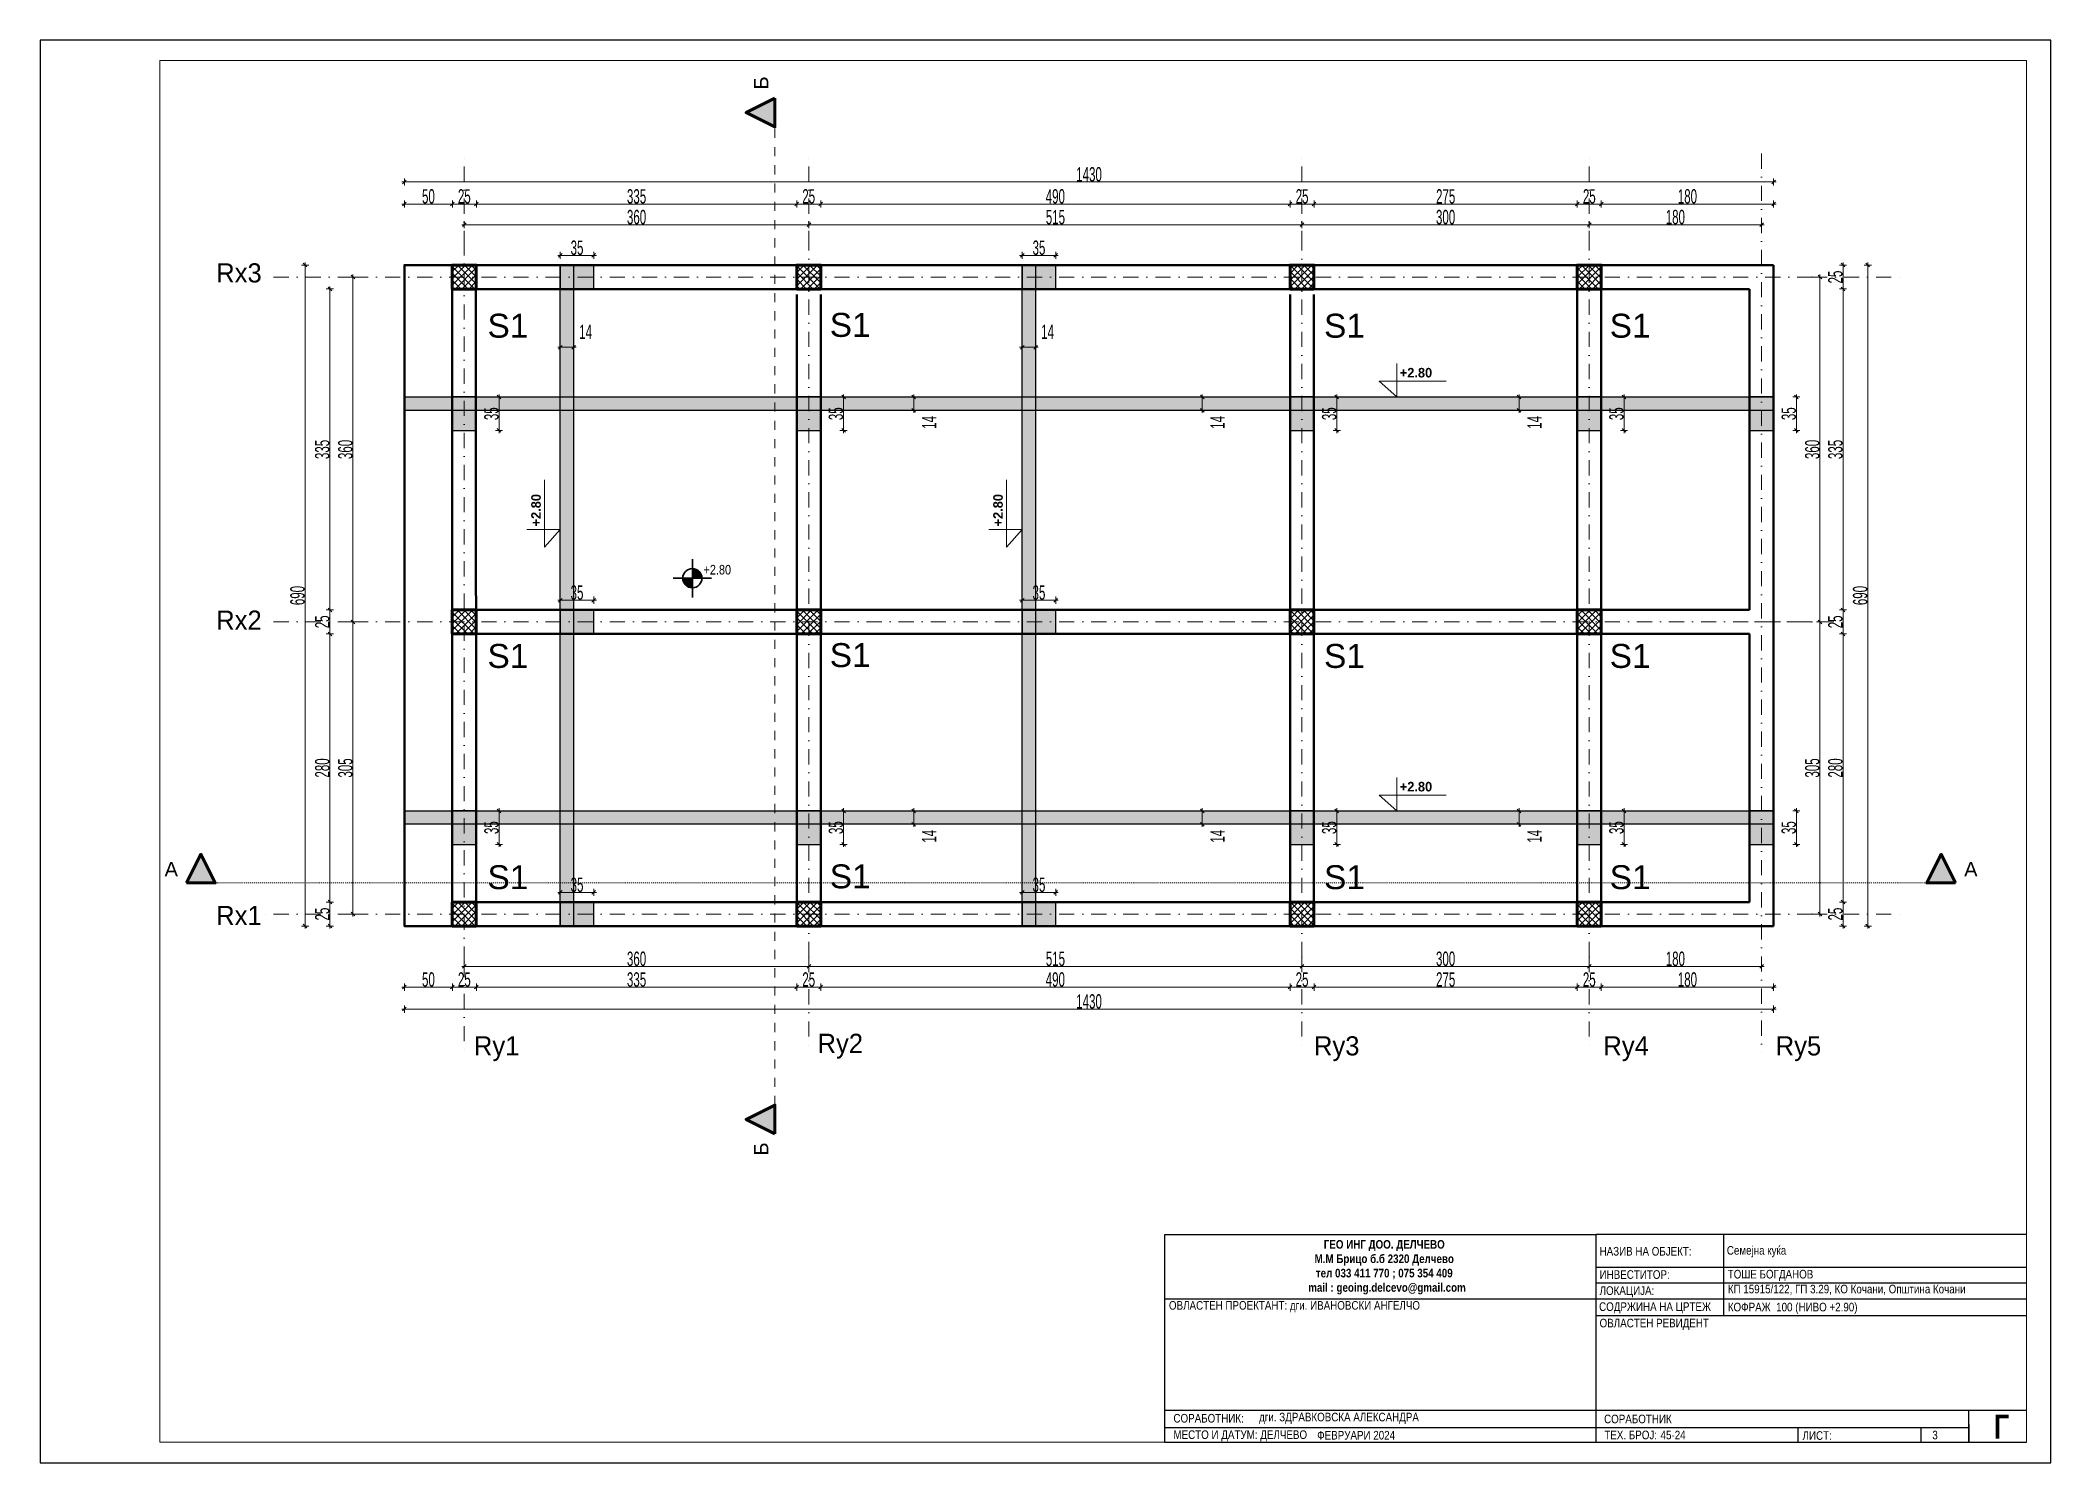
# Model space of a CAD drawing. Extents: x 1230 to 178568, y -18317 to 36108.
# Drawn here: x 106162 to 127162, y -18317 to -3467 of the extents above; entities that cross this region are included whole.
import ezdxf

# ---------------------------------------------------------------- set-up
doc = ezdxf.new("R2010")
doc.units = 0
doc.header["$LTSCALE"] = 5
doc.header["$MEASUREMENT"] = 0
for name, pattern in [('- Двойно прекъснати линии', [1093.611073, 529.166651, -211.666656, 141.111112, -211.666656]), ('- Прекъснати линия', [423.333333, 211.666667, -211.666667]), ('Dot & Dashed', [670.277762, 317.5, -176.388889, 0, -176.388874])]:
    doc.linetypes.add(name, pattern=pattern)
for name, color, linetype in [('1 _ Конструкция - Недефинирани обекти.Structural - Bearing', 7, 'Continuous'), ('1 _ Плочи - Основни.Structural - Bearing', 7, 'Continuous'), ('4 _ - Фрагмент - Разрез.2D Elements', 7, 'Continuous'), ('4 _ - Фрагмент - Чертежи.2D Elements', 7, 'Continuous'), ('6 _ - Конструктивни оси.Dimensioning', 7, 'Continuous'), ('6 _ - Размери - Нива.Dimensioning', 7, 'Continuous'), ('7 _ - Основни елементи.2D Elements', 7, 'Continuous'), ('Marker - Section', 7, 'Continuous'), ('Structural - Bearing', 7, 'Continuous'), ('TEXT', 7, 'Continuous')]:
    doc.layers.add(name, color=color, linetype=linetype)
for name, color, linetype, lineweight, true_color in [('Dimensioning - General_Pen_No__25', 7, 'Continuous', 13, 0x40a5ff), ('New_Structural - Bearing_Pen_No__8', 7, 'Continuous', 35, 0xa80f02), ('OSKI', 7, 'Continuous', 20, 0x156a84)]:
    doc.layers.add(name, color=color, linetype=linetype, lineweight=lineweight, true_color=true_color)
doc.layers.add('Dimensioning - General_Pen_No__46', color=5, linetype='Continuous', lineweight=13)
doc.layers.add('dimenzija', color=7, linetype='Continuous', lineweight=13)
doc.styles.add('GENERATED_STYLE_1', font='GOTHIC.TTF')
doc.styles.add('GENERATED_STYLE_2', font='GOTHICB.TTF')
doc.styles.add('GENERATED_STYLE_3', font='GOTHIC.TTF')
doc.styles.add('GENERATED_STYLE_4', font='arial.ttf')
doc.styles.add('GENERATED_STYLE_5', font='arialbd.ttf')
doc.styles.add('GENERATED_STYLE_6', font='Cambria Math.ttf')
doc.styles.add('MACCSWISS', font='MCSWIS.TTF', dxfattribs={"height": 25})
doc.styles.add('PLATEIA', font='CGSAPPS.shx', dxfattribs={"width": 0.6})
doc.dimstyles.new('50', dxfattribs={"dimtxt": 150, "dimasz": 0.5, "dimexe": 0.18, "dimexo": 0.0625, "dimgap": 4, "dimtad": 1, "dimdec": 0, "dimlfac": 0.1, "dimzin": 12, "dimdsep": 46, "dimtxsty": 'PLATEIA', "dimblk": 'A$C321216CB', "dimcen": 0.09, "dimse1": 1, "dimse2": 1, "dimclrd": 256, "dimclrt": 256, "dimadec": 3, "dimazin": 0, "dimtfac": 1, "dimtdec": 0, "dimtix": 1, "dimtmove": 2, "dimatfit": 3, "dimldrblk": 'A$C321216CB', "dimfxl": 1, "dimtolj": 1, "dimtzin": 0, "dimlwd": -1, "dimarcsym": 0})
pattern_1 = [(45, (53606.27, -10699.883), (-35.355335, 35.355335), []), (135, (53606.27, -10699.883), (35.355335, 35.355335), [])]

msp = doc.modelspace()

# ---------------------------------------------------------------- texts
at = {"layer": '4 _ - Фрагмент - Разрез.2D Elements', "linetype": 'Continuous', "lineweight": 35}
for s, insert, char_height, attachment_point, style in [('\\A1;\\pxqc;{\\fCentury Gothic|b1|i0|c204|p34;\\W0.85;ГЕО ИНГ ДОО. ДЕЛЧЕВО\\PМ.М Брицо б.б 2320 Делчево \\Pтел 033 411 770 ; 075 354 409 \\P  mail : geoing.delcevo@gmail.com}', (120200.6, -16276), 90, 5, 'GENERATED_STYLE_5'), ('\\A1;{\\W0.850000x;\\pql;\\fCentury Gothic|b0|i0|c204|p34;НАЗИВ НА ОБЈЕКТ:}', (122449.6, -16109.7), 90, 4, 'GENERATED_STYLE_4'), ('\\A1;{\\W0.850000x;\\pql;\\fCentury Gothic|b0|i0|c204|p34;Семејна куќа}', (123778.8, -16113.4), 90, 4, 'GENERATED_STYLE_4'), ('\\A1;{\\W0.850000x;\\pql;\\fCentury Gothic|b0|i0|c204|p34;ИНВЕСТИТОР:}', (122449.6, -16352.7), 90, 4, 'GENERATED_STYLE_4'), ('\\A1;{\\W0.850000x;\\pql;\\fCentury Gothic|b0|i0|c204|p34;ТОШЕ БОГДАНОВ}', (123788.1, -16361.3), 90, 4, 'GENERATED_STYLE_4'), ('\\A1;{\\W0.850000x;\\pql;\\fCentury Gothic|b0|i0|c204|p34;ЛОКАЦИЈА:}', (122449.6, -16532.5), 90, 4, 'GENERATED_STYLE_4'), ('\\A1;{\\fCentury Gothic|b0|i0|c204|p34;\\W0.85;КП 15915\\fCentury Gothic|b0|i0|c0|p34;/122\\fCentury Gothic|b0|i0|c204|p34;, ГП 3.29, КО Кочани, Општина Кочани}', (123789.2, -16512), 90, 4, 'GENERATED_STYLE_4'), ('\\A1;\\pxql;{\\fCentury Gothic|b0|i0|c204|p34;\\W0.85;ОВЛАСТЕН ПРОЕКТАНТ: дги. ИВАНОВСКИ АНГЕЛЧО}', (117951.8, -16687.3), 90, 4, 'GENERATED_STYLE_4'), ('\\A1;{\\W0.850000x;\\pql;\\fCentury Gothic|b0|i0|c204|p34;СОДРЖИНА НА ЦРТЕЖ}', (122444.3, -16700.3), 90, 4, 'GENERATED_STYLE_4'), ('\\A1;{\\fCentury Gothic|b0|i0|c204|p34;\\W0.85;КОФРАЖ \\fCentury Gothic|b0|i0|c0|p34; 100\\fCentury Gothic|b0|i0|c204|p34; \\fCentury Gothic|b0|i0|c0|p34;(\\fCentury Gothic|b0|i0|c204|p34;НИВО \\fCentury Gothic|b0|i0|c0|p34;+2\\fCentury Gothic|b0|i0|c204|p34;.\\fCentury Gothic|b0|i0|c0|p34;90\\fCentury Gothic|b0|i0|c204|p34;)}', (123789.2, -16705.2), 90, 4, 'GENERATED_STYLE_4'), ('\\A1;{\\W0.850000x;\\pql;\\fCentury Gothic|b0|i0|c204|p34;ОВЛАСТЕН РЕВИДЕНТ\\P\\pqc;\\fCentury Gothic|b0|i0|c204|p34;}', (122449.6, -16871.9), 90, 4, 'GENERATED_STYLE_4'), ('\\A1;{\\W0.850000x;\\pql;\\fCentury Gothic|b0|i0|c204|p34;СОРАБОТНИК:}', (117998.7, -17852.9), 90, 4, 'GENERATED_STYLE_4'), ('\\A1;\\pxql;{\\fCentury Gothic|b0|i0|c204|p34;\\W0.85;дги. ЗДРАВКОВСКА АЛЕКСАНДРА}', (118893.1, -17852.9), 90, 4, 'GENERATED_STYLE_4'), ('\\A1;{\\W0.850000x;\\pql;\\fCentury Gothic|b0|i0|c204|p34;СОРАБОТНИК}', (122496.5, -17860.4), 90, 4, 'GENERATED_STYLE_4'), ('\\A1;{\\fCentury Gothic|b1|i0|c204|p34;\\W0.85;Г}', (126565.8, -17939.4), 250, 4, 'GENERATED_STYLE_5'), ('\\A1;{\\W0.850000x;\\pql;\\fCentury Gothic|b0|i0|c204|p34;МЕСТО И ДАТУМ: ДЕЛЧЕВО}', (117998.7, -18036.6), 90, 4, 'GENERATED_STYLE_4'), ('\\A1;{\\W0.850000x;\\pql;\\fCentury Gothic|b0|i0|c204|p34;ФЕВРУАРИ 2024\\P\\pql;\\fCentury Gothic|b0|i0|c204|p34;}', (119500.2, -18030.2), 90, 4, 'GENERATED_STYLE_4'), ('\\A1;{\\W0.850000x;\\pql;\\fCentury Gothic|b0|i0|c204|p34;ТЕХ. БРОЈ: }', (122499.1, -18027.1), 90, 4, 'GENERATED_STYLE_4'), ('\\A1;{\\W0.850000x;\\pql;\\fCentury Gothic|b0|i0|c204|p34;45-24\\P\\pql;\\fCentury Gothic|b0|i0|c204|p34;}', (123086.5, -18028.1), 90, 4, 'GENERATED_STYLE_4'), ('\\A1;{\\W0.850000x;\\pql;\\fCentury Gothic|b0|i0|c204|p34;ЛИСТ: }', (124569.3, -18033.3), 90, 4, 'GENERATED_STYLE_4'), ('\\A1;\\pxql;{\\fCentury Gothic|b0|i0|c0|p34;\\W0.85;3}', (125925.4, -18028.1), 90, 4, 'GENERATED_STYLE_4')]:
    msp.add_mtext(s, dxfattribs=dict(at, insert=insert, char_height=char_height, attachment_point=attachment_point, style=style))
at = {"layer": '6 _ - Размери - Нива.Dimensioning', "linetype": 'Continuous', "lineweight": 35, "insert": (113090.4, -9045.8), "char_height": 100, "attachment_point": 7, "style": 'GENERATED_STYLE_6'}
msp.add_mtext('\\A1;{\\fCentury Gothic|b0|i0|c204|p34;\\W0.85;+2\\fCentury Gothic|b0|i0|c0|p34;.\\fCentury Gothic|b0|i0|c204|p34;80}', dxfattribs=at)
at = {"layer": 'Dimensioning - General_Pen_No__46', "char_height": 100, "attachment_point": 7, "style": 'GENERATED_STYLE_2'}
for insert in [(120362.6, -6989.1), (120362.6, -11310.5)]:
    msp.add_mtext('+2{\\fCentury Gothic|b1|i0|c204|p34;.}8{\\fCentury Gothic|b1|i0|c204|p34;0}', dxfattribs=dict(at, insert=insert))
at = {"layer": 'Dimensioning - General_Pen_No__46', "char_height": 100, "attachment_point": 7, "rotation": 90, "style": 'GENERATED_STYLE_2'}
for insert in [(111392.2, -8542.6), (116217.7, -8542.6)]:
    msp.add_mtext('+2{\\fCentury Gothic|b1|i0|c204|p34;.}8{\\fCentury Gothic|b1|i0|c204|p34;0}', dxfattribs=dict(at, insert=insert))
at = {"layer": 'Marker - Section', "linetype": 'Continuous', "lineweight": 50, "char_height": 150, "rotation": 90, "style": 'GENERATED_STYLE_3'}
for insert, attachment_point in [((113766.9, -3982.2), 7), ((113766.9, -14973.3), 9)]:
    msp.add_mtext('\\A1;{\\fArial|b0|i0|c204|p34;Б}', dxfattribs=dict(at, insert=insert, attachment_point=attachment_point))
at = {"layer": 'Marker - Section', "linetype": 'Continuous', "lineweight": 50, "char_height": 150, "style": 'GENERATED_STYLE_3'}
for s, insert, attachment_point in [('\\A1;{\\pqr;\\pt0;\\fArial|b0|i0|c0|p34;А}', (107601.1, -12195.7), 9), ('\\A1;{\\pql;\\pt0;\\fArial|b0|i0|c0|p34;А}', (126257.5, -12195.7), 7)]:
    msp.add_mtext(s, dxfattribs=dict(at, insert=insert, attachment_point=attachment_point))
at = {"layer": 'OSKI', "linetype": 'Dot & Dashed', "ltscale": 0.1, "char_height": 200, "attachment_point": 7, "style": 'GENERATED_STYLE_1'}
for s, insert in [('{\\fCentury Gothic|b0|i0|c204|p34;Rx}3', (108000.2, -5998.6)), ('{\\fCentury Gothic|b0|i0|c204|p34;Rx}2', (108000.2, -9620.7))]:
    msp.add_mtext(s, dxfattribs=dict(at, insert=insert))
at = {"layer": 'OSKI', "linetype": 'ByBlock', "char_height": 200, "attachment_point": 7, "style": 'GENERATED_STYLE_1'}
for s, insert in [('{\\fCentury Gothic|b0|i0|c204|p34;Rx}1', (108000.2, -12704.1)), ('Ry2', (114281.2, -14099)), ('Ry1', (110692, -14125.1)), ('Ry3', (119466.3, -14125.1)), ('Ry4', (122488.8, -14125.1)), ('{\\fCentury Gothic|b0|i0|c204|p34;Ry}5', (124288.8, -14125.1))]:
    msp.add_mtext(s, dxfattribs=dict(at, insert=insert))
at = {"layer": 'TEXT', "color": 1, "char_height": 250, "width": 187.5, "attachment_point": 1, "style": 'MACCSWISS'}
for insert in [(110834.1, -6322.2), (114409.1, -6313.6), (119571.5, -6322.2), (122555.3, -6322.2), (110834.1, -9769.5), (114409.1, -9760.9), (119571.5, -9769.5), (122555.3, -9769.5), (110834.1, -12079.1), (114409.1, -12070.5), (119571.5, -12079.1), (122555.3, -12079.1)]:
    msp.add_mtext('\\pxt0;{\\fArial|b0|i0|c0|p34;S1}', dxfattribs=dict(at, insert=insert))

# ---------------------------------------------------------------- blocks, each defined once
blk = doc.blocks.new('A$C321216CB')
for p, q in [((-54, 0), (54, 0)), ((-38, -38), (38, 38)), ((0, -75), (0, 75))]:
    blk.add_line(p, q)
blk = doc.blocks.new('*D166')
at = {"layer": 'Defpoints', "color": 0, "ltscale": 50, "transparency": 16777216}
for p in [(116559, -6672), (116419, -6856), (116559, -6856)]:
    blk.add_point(p, dxfattribs=at)
at = {"layer": 'dimenzija', "ltscale": 50, "transparency": 16777216}
blk.add_line((116420, -6672), (116559, -6672), dxfattribs=at)
at = {"layer": 'dimenzija', "ltscale": 50, "transparency": 16777216, "xscale": 0.5, "yscale": 0.5, "zscale": 0.5, "rotation": 180}
blk.add_blockref('A$C321216CB', (116419, -6672), dxfattribs=at)
at = {"layer": 'dimenzija', "ltscale": 50, "transparency": 16777216, "xscale": 0.5, "yscale": 0.5, "zscale": 0.5}
blk.add_blockref('A$C321216CB', (116559, -6672), dxfattribs=at)
at = {"layer": 'dimenzija', "ltscale": 50, "transparency": 16777216, "insert": (116684, -6511), "char_height": 150, "attachment_point": 5, "style": 'PLATEIA'}
blk.add_mtext('\\A1;14', dxfattribs=at)
blk = doc.blocks.new('*D124')
at = {"layer": 'Defpoints', "color": 0, "ltscale": 50, "transparency": 16777216}
for p in [(109188, -5939), (109188, -9539), (109429, -9539)]:
    blk.add_point(p, dxfattribs=at)
at = {"layer": 'dimenzija', "ltscale": 50, "transparency": 16777216}
blk.add_line((109429, -5940), (109429, -9539), dxfattribs=at)
at = {"layer": 'dimenzija', "ltscale": 50, "transparency": 16777216, "xscale": 0.5, "yscale": 0.5, "zscale": 0.5}
for p, rotation in [((109429, -5939), 90), ((109429, -9539), 270)]:
    blk.add_blockref('A$C321216CB', p, dxfattribs=dict(at, rotation=rotation))
at = {"layer": 'dimenzija', "ltscale": 50, "transparency": 16777216, "insert": (109350, -7739), "char_height": 150, "attachment_point": 5, "rotation": 90, "style": 'PLATEIA'}
blk.add_mtext('\\A1;360', dxfattribs=at)
blk = doc.blocks.new('*D125')
at = {"layer": 'Defpoints', "color": 0, "ltscale": 50, "transparency": 16777216}
for p in [(110467, -6064), (109188, -9414), (110467, -9414)]:
    blk.add_point(p, dxfattribs=at)
at = {"layer": 'dimenzija', "ltscale": 50, "transparency": 16777216}
blk.add_line((109188, -6065), (109188, -9414), dxfattribs=at)
at = {"layer": 'dimenzija', "ltscale": 50, "transparency": 16777216, "xscale": 0.5, "yscale": 0.5, "zscale": 0.5}
for p, rotation in [((109188, -6064), 90), ((109188, -9414), 270)]:
    blk.add_blockref('A$C321216CB', p, dxfattribs=dict(at, rotation=rotation))
at = {"layer": 'dimenzija', "ltscale": 50, "transparency": 16777216, "insert": (109109, -7739), "char_height": 150, "attachment_point": 5, "rotation": 90, "style": 'PLATEIA'}
blk.add_mtext('\\A1;335', dxfattribs=at)
blk = doc.blocks.new('*D126')
at = {"layer": 'Defpoints', "color": 0, "ltscale": 50, "transparency": 16777216}
for p in [(110467, -9414), (109188, -9664), (110467, -9664)]:
    blk.add_point(p, dxfattribs=at)
at = {"layer": 'dimenzija', "ltscale": 50, "transparency": 16777216}
blk.add_line((109188, -9415), (109188, -9664), dxfattribs=at)
at = {"layer": 'dimenzija', "ltscale": 50, "transparency": 16777216, "xscale": 0.5, "yscale": 0.5, "zscale": 0.5}
for p, rotation in [((109188, -9414), 90), ((109188, -9664), 270)]:
    blk.add_blockref('A$C321216CB', p, dxfattribs=dict(at, rotation=rotation))
at = {"layer": 'dimenzija', "ltscale": 50, "transparency": 16777216, "insert": (109109, -9539), "char_height": 150, "attachment_point": 5, "rotation": 90, "style": 'PLATEIA'}
blk.add_mtext('\\A1;25', dxfattribs=at)
blk = doc.blocks.new('*D127')
at = {"layer": 'Defpoints', "color": 0, "ltscale": 50, "transparency": 16777216}
for p in [(110467, -9664), (109188, -12464), (110467, -12464)]:
    blk.add_point(p, dxfattribs=at)
at = {"layer": 'dimenzija', "ltscale": 50, "transparency": 16777216}
blk.add_line((109188, -9665), (109188, -12464), dxfattribs=at)
at = {"layer": 'dimenzija', "ltscale": 50, "transparency": 16777216, "xscale": 0.5, "yscale": 0.5, "zscale": 0.5}
for p, rotation in [((109188, -9664), 90), ((109188, -12464), 270)]:
    blk.add_blockref('A$C321216CB', p, dxfattribs=dict(at, rotation=rotation))
at = {"layer": 'dimenzija', "ltscale": 50, "transparency": 16777216, "insert": (109109, -11064), "char_height": 150, "attachment_point": 5, "rotation": 90, "style": 'PLATEIA'}
blk.add_mtext('\\A1;280', dxfattribs=at)
blk = doc.blocks.new('*D128')
at = {"layer": 'Defpoints', "color": 0, "ltscale": 50, "transparency": 16777216}
for p in [(110467, -12464), (109188, -12714), (110467, -12714)]:
    blk.add_point(p, dxfattribs=at)
at = {"layer": 'dimenzija', "ltscale": 50, "transparency": 16777216}
blk.add_line((109188, -12465), (109188, -12714), dxfattribs=at)
at = {"layer": 'dimenzija', "ltscale": 50, "transparency": 16777216, "xscale": 0.5, "yscale": 0.5, "zscale": 0.5}
for p, rotation in [((109188, -12464), 90), ((109188, -12714), 270)]:
    blk.add_blockref('A$C321216CB', p, dxfattribs=dict(at, rotation=rotation))
at = {"layer": 'dimenzija', "ltscale": 50, "transparency": 16777216, "insert": (109109, -12589), "char_height": 150, "attachment_point": 5, "rotation": 90, "style": 'PLATEIA'}
blk.add_mtext('\\A1;25', dxfattribs=at)
blk = doc.blocks.new('*D129')
at = {"layer": 'Defpoints', "color": 0, "ltscale": 50, "transparency": 16777216}
for p in [(110467, -5814), (108929, -12714), (110467, -12714)]:
    blk.add_point(p, dxfattribs=at)
at = {"layer": 'dimenzija', "ltscale": 50, "transparency": 16777216}
blk.add_line((108929, -5815), (108929, -12714), dxfattribs=at)
at = {"layer": 'dimenzija', "ltscale": 50, "transparency": 16777216, "xscale": 0.5, "yscale": 0.5, "zscale": 0.5}
for p, rotation in [((108929, -5814), 90), ((108929, -12714), 270)]:
    blk.add_blockref('A$C321216CB', p, dxfattribs=dict(at, rotation=rotation))
at = {"layer": 'dimenzija', "ltscale": 50, "transparency": 16777216, "insert": (108850, -9264), "char_height": 150, "attachment_point": 5, "rotation": 90, "style": 'PLATEIA'}
blk.add_mtext('\\A1;690', dxfattribs=at)
blk = doc.blocks.new('*D130')
at = {"layer": 'Defpoints', "color": 0, "ltscale": 50, "transparency": 16777216}
for p in [(114191, -5393), (110592, -5614), (114191, -5614)]:
    blk.add_point(p, dxfattribs=at)
at = {"layer": 'dimenzija', "ltscale": 50, "transparency": 16777216}
blk.add_line((110592, -5393), (114191, -5393), dxfattribs=at)
at = {"layer": 'dimenzija', "ltscale": 50, "transparency": 16777216, "xscale": 0.5, "yscale": 0.5, "zscale": 0.5, "rotation": 180}
blk.add_blockref('A$C321216CB', (110592, -5393), dxfattribs=at)
at = {"layer": 'dimenzija', "ltscale": 50, "transparency": 16777216, "xscale": 0.5, "yscale": 0.5, "zscale": 0.5}
blk.add_blockref('A$C321216CB', (114191, -5393), dxfattribs=at)
at = {"layer": 'dimenzija', "ltscale": 50, "transparency": 16777216, "insert": (112391, -5314), "char_height": 150, "attachment_point": 5, "style": 'PLATEIA'}
blk.add_mtext('\\A1;360', dxfattribs=at)
blk = doc.blocks.new('*D131')
at = {"layer": 'Defpoints', "color": 0, "ltscale": 50, "transparency": 16777216}
for p in [(119341, -5393), (114191, -5614), (119341, -5614)]:
    blk.add_point(p, dxfattribs=at)
at = {"layer": 'dimenzija', "ltscale": 50, "transparency": 16777216}
blk.add_line((114192, -5393), (119341, -5393), dxfattribs=at)
at = {"layer": 'dimenzija', "ltscale": 50, "transparency": 16777216, "xscale": 0.5, "yscale": 0.5, "zscale": 0.5, "rotation": 180}
blk.add_blockref('A$C321216CB', (114191, -5393), dxfattribs=at)
at = {"layer": 'dimenzija', "ltscale": 50, "transparency": 16777216, "xscale": 0.5, "yscale": 0.5, "zscale": 0.5}
blk.add_blockref('A$C321216CB', (119341, -5393), dxfattribs=at)
at = {"layer": 'dimenzija', "ltscale": 50, "transparency": 16777216, "insert": (116766, -5314), "char_height": 150, "attachment_point": 5, "style": 'PLATEIA'}
blk.add_mtext('\\A1;515', dxfattribs=at)
blk = doc.blocks.new('*D132')
at = {"layer": 'Defpoints', "color": 0, "ltscale": 50, "transparency": 16777216}
for p in [(110718, -5177), (110467, -5814), (110718, -5814)]:
    blk.add_point(p, dxfattribs=at)
at = {"layer": 'dimenzija', "ltscale": 50, "transparency": 16777216}
blk.add_line((110467, -5177), (110718, -5177), dxfattribs=at)
at = {"layer": 'dimenzija', "ltscale": 50, "transparency": 16777216, "xscale": 0.5, "yscale": 0.5, "zscale": 0.5, "rotation": 180}
blk.add_blockref('A$C321216CB', (110467, -5177), dxfattribs=at)
at = {"layer": 'dimenzija', "ltscale": 50, "transparency": 16777216, "xscale": 0.5, "yscale": 0.5, "zscale": 0.5}
blk.add_blockref('A$C321216CB', (110718, -5177), dxfattribs=at)
at = {"layer": 'dimenzija', "ltscale": 50, "transparency": 16777216, "insert": (110592, -5098), "char_height": 150, "attachment_point": 5, "style": 'PLATEIA'}
blk.add_mtext('\\A1;25', dxfattribs=at)
blk = doc.blocks.new('*D133')
at = {"layer": 'Defpoints', "color": 0, "ltscale": 50, "transparency": 16777216}
for p in [(114064, -5177), (110718, -5814), (114064, -5814)]:
    blk.add_point(p, dxfattribs=at)
at = {"layer": 'dimenzija', "ltscale": 50, "transparency": 16777216}
blk.add_line((110719, -5177), (114064, -5177), dxfattribs=at)
at = {"layer": 'dimenzija', "ltscale": 50, "transparency": 16777216, "xscale": 0.5, "yscale": 0.5, "zscale": 0.5, "rotation": 180}
blk.add_blockref('A$C321216CB', (110718, -5177), dxfattribs=at)
at = {"layer": 'dimenzija', "ltscale": 50, "transparency": 16777216, "xscale": 0.5, "yscale": 0.5, "zscale": 0.5}
blk.add_blockref('A$C321216CB', (114064, -5177), dxfattribs=at)
at = {"layer": 'dimenzija', "ltscale": 50, "transparency": 16777216, "insert": (112391, -5098), "char_height": 150, "attachment_point": 5, "style": 'PLATEIA'}
blk.add_mtext('\\A1;335', dxfattribs=at)
blk = doc.blocks.new('*D134')
at = {"layer": 'Defpoints', "color": 0, "ltscale": 50, "transparency": 16777216}
for p in [(114314, -5177), (114064, -5814), (114314, -5814)]:
    blk.add_point(p, dxfattribs=at)
at = {"layer": 'dimenzija', "ltscale": 50, "transparency": 16777216}
blk.add_line((114065, -5177), (114314, -5177), dxfattribs=at)
at = {"layer": 'dimenzija', "ltscale": 50, "transparency": 16777216, "xscale": 0.5, "yscale": 0.5, "zscale": 0.5, "rotation": 180}
blk.add_blockref('A$C321216CB', (114064, -5177), dxfattribs=at)
at = {"layer": 'dimenzija', "ltscale": 50, "transparency": 16777216, "xscale": 0.5, "yscale": 0.5, "zscale": 0.5}
blk.add_blockref('A$C321216CB', (114314, -5177), dxfattribs=at)
at = {"layer": 'dimenzija', "ltscale": 50, "transparency": 16777216, "insert": (114189, -5098), "char_height": 150, "attachment_point": 5, "style": 'PLATEIA'}
blk.add_mtext('\\A1;25', dxfattribs=at)
blk = doc.blocks.new('*D135')
at = {"layer": 'Defpoints', "color": 0, "ltscale": 50, "transparency": 16777216}
for p in [(119217, -5177), (114314, -5814), (119217, -5814)]:
    blk.add_point(p, dxfattribs=at)
at = {"layer": 'dimenzija', "ltscale": 50, "transparency": 16777216}
blk.add_line((114315, -5177), (119216, -5177), dxfattribs=at)
at = {"layer": 'dimenzija', "ltscale": 50, "transparency": 16777216, "xscale": 0.5, "yscale": 0.5, "zscale": 0.5, "rotation": 180}
blk.add_blockref('A$C321216CB', (114314, -5177), dxfattribs=at)
at = {"layer": 'dimenzija', "ltscale": 50, "transparency": 16777216, "xscale": 0.5, "yscale": 0.5, "zscale": 0.5}
blk.add_blockref('A$C321216CB', (119217, -5177), dxfattribs=at)
at = {"layer": 'dimenzija', "ltscale": 50, "transparency": 16777216, "insert": (116765, -5098), "char_height": 150, "attachment_point": 5, "style": 'PLATEIA'}
blk.add_mtext('\\A1;490', dxfattribs=at)
blk = doc.blocks.new('*D136')
at = {"layer": 'Defpoints', "color": 0, "ltscale": 50, "transparency": 16777216}
for p in [(119467, -5177), (119217, -5814), (119467, -5814)]:
    blk.add_point(p, dxfattribs=at)
at = {"layer": 'dimenzija', "ltscale": 50, "transparency": 16777216}
blk.add_line((119217, -5177), (119466, -5177), dxfattribs=at)
at = {"layer": 'dimenzija', "ltscale": 50, "transparency": 16777216, "xscale": 0.5, "yscale": 0.5, "zscale": 0.5, "rotation": 180}
blk.add_blockref('A$C321216CB', (119217, -5177), dxfattribs=at)
at = {"layer": 'dimenzija', "ltscale": 50, "transparency": 16777216, "xscale": 0.5, "yscale": 0.5, "zscale": 0.5}
blk.add_blockref('A$C321216CB', (119467, -5177), dxfattribs=at)
at = {"layer": 'dimenzija', "ltscale": 50, "transparency": 16777216, "insert": (119342, -5098), "char_height": 150, "attachment_point": 5, "style": 'PLATEIA'}
blk.add_mtext('\\A1;25', dxfattribs=at)
blk = doc.blocks.new('*D137')
at = {"layer": 'Defpoints', "color": 0, "ltscale": 50, "transparency": 16777216}
for p in [(122342, -5393), (119341, -5614), (122342, -5814)]:
    blk.add_point(p, dxfattribs=at)
at = {"layer": 'dimenzija', "ltscale": 50, "transparency": 16777216}
blk.add_line((119342, -5393), (122341, -5393), dxfattribs=at)
at = {"layer": 'dimenzija', "ltscale": 50, "transparency": 16777216, "xscale": 0.5, "yscale": 0.5, "zscale": 0.5, "rotation": 180}
blk.add_blockref('A$C321216CB', (119341, -5393), dxfattribs=at)
at = {"layer": 'dimenzija', "ltscale": 50, "transparency": 16777216, "xscale": 0.5, "yscale": 0.5, "zscale": 0.5}
blk.add_blockref('A$C321216CB', (122342, -5393), dxfattribs=at)
at = {"layer": 'dimenzija', "ltscale": 50, "transparency": 16777216, "insert": (120841, -5314), "char_height": 150, "attachment_point": 5, "style": 'PLATEIA'}
blk.add_mtext('\\A1;300', dxfattribs=at)
blk = doc.blocks.new('*D138')
at = {"layer": 'Defpoints', "color": 0, "ltscale": 50, "transparency": 16777216}
for p in [(122217, -5177), (119467, -5814), (122217, -5814)]:
    blk.add_point(p, dxfattribs=at)
at = {"layer": 'dimenzija', "ltscale": 50, "transparency": 16777216}
blk.add_line((119467, -5177), (122216, -5177), dxfattribs=at)
at = {"layer": 'dimenzija', "ltscale": 50, "transparency": 16777216, "xscale": 0.5, "yscale": 0.5, "zscale": 0.5, "rotation": 180}
blk.add_blockref('A$C321216CB', (119467, -5177), dxfattribs=at)
at = {"layer": 'dimenzija', "ltscale": 50, "transparency": 16777216, "xscale": 0.5, "yscale": 0.5, "zscale": 0.5}
blk.add_blockref('A$C321216CB', (122217, -5177), dxfattribs=at)
at = {"layer": 'dimenzija', "ltscale": 50, "transparency": 16777216, "insert": (120842, -5098), "char_height": 150, "attachment_point": 5, "style": 'PLATEIA'}
blk.add_mtext('\\A1;275', dxfattribs=at)
blk = doc.blocks.new('*D139')
at = {"layer": 'Defpoints', "color": 0, "ltscale": 50, "transparency": 16777216}
for p in [(122467, -5177), (122217, -5814), (122467, -5814)]:
    blk.add_point(p, dxfattribs=at)
at = {"layer": 'dimenzija', "ltscale": 50, "transparency": 16777216}
blk.add_line((122217, -5177), (122466, -5177), dxfattribs=at)
at = {"layer": 'dimenzija', "ltscale": 50, "transparency": 16777216, "xscale": 0.5, "yscale": 0.5, "zscale": 0.5, "rotation": 180}
blk.add_blockref('A$C321216CB', (122217, -5177), dxfattribs=at)
at = {"layer": 'dimenzija', "ltscale": 50, "transparency": 16777216, "xscale": 0.5, "yscale": 0.5, "zscale": 0.5}
blk.add_blockref('A$C321216CB', (122467, -5177), dxfattribs=at)
at = {"layer": 'dimenzija', "ltscale": 50, "transparency": 16777216, "insert": (122342, -5098), "char_height": 150, "attachment_point": 5, "style": 'PLATEIA'}
blk.add_mtext('\\A1;25', dxfattribs=at)
blk = doc.blocks.new('*D140')
at = {"layer": 'Defpoints', "color": 0, "ltscale": 50, "transparency": 16777216}
for p in [(124267, -4947), (109967, -5814), (124267, -5814)]:
    blk.add_point(p, dxfattribs=at)
at = {"layer": 'dimenzija', "ltscale": 50, "transparency": 16777216}
blk.add_line((109968, -4947), (124266, -4947), dxfattribs=at)
at = {"layer": 'dimenzija', "ltscale": 50, "transparency": 16777216, "xscale": 0.5, "yscale": 0.5, "zscale": 0.5, "rotation": 180}
blk.add_blockref('A$C321216CB', (109967, -4947), dxfattribs=at)
at = {"layer": 'dimenzija', "ltscale": 50, "transparency": 16777216, "xscale": 0.5, "yscale": 0.5, "zscale": 0.5}
blk.add_blockref('A$C321216CB', (124267, -4947), dxfattribs=at)
at = {"layer": 'dimenzija', "ltscale": 50, "transparency": 16777216, "insert": (117117, -4868), "char_height": 150, "attachment_point": 5, "style": 'PLATEIA'}
blk.add_mtext('\\A1;1430', dxfattribs=at)
blk = doc.blocks.new('*D141')
at = {"layer": 'Defpoints', "color": 0, "ltscale": 50, "transparency": 16777216}
for p in [(110592, -12915), (114191, -12915), (114191, -13136)]:
    blk.add_point(p, dxfattribs=at)
at = {"layer": 'dimenzija', "ltscale": 50, "transparency": 16777216}
blk.add_line((110592, -13136), (114191, -13136), dxfattribs=at)
at = {"layer": 'dimenzija', "ltscale": 50, "transparency": 16777216, "xscale": 0.5, "yscale": 0.5, "zscale": 0.5, "rotation": 180}
blk.add_blockref('A$C321216CB', (110592, -13136), dxfattribs=at)
at = {"layer": 'dimenzija', "ltscale": 50, "transparency": 16777216, "xscale": 0.5, "yscale": 0.5, "zscale": 0.5}
blk.add_blockref('A$C321216CB', (114191, -13136), dxfattribs=at)
at = {"layer": 'dimenzija', "ltscale": 50, "transparency": 16777216, "insert": (112391, -13057), "char_height": 150, "attachment_point": 5, "style": 'PLATEIA'}
blk.add_mtext('\\A1;360', dxfattribs=at)
blk = doc.blocks.new('*D142')
at = {"layer": 'Defpoints', "color": 0, "ltscale": 50, "transparency": 16777216}
for p in [(114191, -12915), (119341, -12915), (119341, -13136)]:
    blk.add_point(p, dxfattribs=at)
at = {"layer": 'dimenzija', "ltscale": 50, "transparency": 16777216}
blk.add_line((114192, -13136), (119341, -13136), dxfattribs=at)
at = {"layer": 'dimenzija', "ltscale": 50, "transparency": 16777216, "xscale": 0.5, "yscale": 0.5, "zscale": 0.5, "rotation": 180}
blk.add_blockref('A$C321216CB', (114191, -13136), dxfattribs=at)
at = {"layer": 'dimenzija', "ltscale": 50, "transparency": 16777216, "xscale": 0.5, "yscale": 0.5, "zscale": 0.5}
blk.add_blockref('A$C321216CB', (119341, -13136), dxfattribs=at)
at = {"layer": 'dimenzija', "ltscale": 50, "transparency": 16777216, "insert": (116766, -13057), "char_height": 150, "attachment_point": 5, "style": 'PLATEIA'}
blk.add_mtext('\\A1;515', dxfattribs=at)
blk = doc.blocks.new('*D143')
at = {"layer": 'Defpoints', "color": 0, "ltscale": 50, "transparency": 16777216}
for p in [(110467, -12714), (110718, -12714), (110718, -13352)]:
    blk.add_point(p, dxfattribs=at)
at = {"layer": 'dimenzija', "ltscale": 50, "transparency": 16777216}
blk.add_line((110467, -13352), (110718, -13352), dxfattribs=at)
at = {"layer": 'dimenzija', "ltscale": 50, "transparency": 16777216, "xscale": 0.5, "yscale": 0.5, "zscale": 0.5, "rotation": 180}
blk.add_blockref('A$C321216CB', (110467, -13352), dxfattribs=at)
at = {"layer": 'dimenzija', "ltscale": 50, "transparency": 16777216, "xscale": 0.5, "yscale": 0.5, "zscale": 0.5}
blk.add_blockref('A$C321216CB', (110718, -13352), dxfattribs=at)
at = {"layer": 'dimenzija', "ltscale": 50, "transparency": 16777216, "insert": (110592, -13273), "char_height": 150, "attachment_point": 5, "style": 'PLATEIA'}
blk.add_mtext('\\A1;25', dxfattribs=at)
blk = doc.blocks.new('*D144')
at = {"layer": 'Defpoints', "color": 0, "ltscale": 50, "transparency": 16777216}
for p in [(110718, -12714), (114064, -12714), (114064, -13352)]:
    blk.add_point(p, dxfattribs=at)
at = {"layer": 'dimenzija', "ltscale": 50, "transparency": 16777216}
blk.add_line((110719, -13352), (114064, -13352), dxfattribs=at)
at = {"layer": 'dimenzija', "ltscale": 50, "transparency": 16777216, "xscale": 0.5, "yscale": 0.5, "zscale": 0.5, "rotation": 180}
blk.add_blockref('A$C321216CB', (110718, -13352), dxfattribs=at)
at = {"layer": 'dimenzija', "ltscale": 50, "transparency": 16777216, "xscale": 0.5, "yscale": 0.5, "zscale": 0.5}
blk.add_blockref('A$C321216CB', (114064, -13352), dxfattribs=at)
at = {"layer": 'dimenzija', "ltscale": 50, "transparency": 16777216, "insert": (112391, -13273), "char_height": 150, "attachment_point": 5, "style": 'PLATEIA'}
blk.add_mtext('\\A1;335', dxfattribs=at)
blk = doc.blocks.new('*D145')
at = {"layer": 'Defpoints', "color": 0, "ltscale": 50, "transparency": 16777216}
for p in [(114064, -12714), (114314, -12714), (114314, -13352)]:
    blk.add_point(p, dxfattribs=at)
at = {"layer": 'dimenzija', "ltscale": 50, "transparency": 16777216}
blk.add_line((114065, -13352), (114314, -13352), dxfattribs=at)
at = {"layer": 'dimenzija', "ltscale": 50, "transparency": 16777216, "xscale": 0.5, "yscale": 0.5, "zscale": 0.5, "rotation": 180}
blk.add_blockref('A$C321216CB', (114064, -13352), dxfattribs=at)
at = {"layer": 'dimenzija', "ltscale": 50, "transparency": 16777216, "xscale": 0.5, "yscale": 0.5, "zscale": 0.5}
blk.add_blockref('A$C321216CB', (114314, -13352), dxfattribs=at)
at = {"layer": 'dimenzija', "ltscale": 50, "transparency": 16777216, "insert": (114189, -13273), "char_height": 150, "attachment_point": 5, "style": 'PLATEIA'}
blk.add_mtext('\\A1;25', dxfattribs=at)
blk = doc.blocks.new('*D146')
at = {"layer": 'Defpoints', "color": 0, "ltscale": 50, "transparency": 16777216}
for p in [(114314, -12714), (119217, -12714), (119217, -13352)]:
    blk.add_point(p, dxfattribs=at)
at = {"layer": 'dimenzija', "ltscale": 50, "transparency": 16777216}
blk.add_line((114315, -13352), (119216, -13352), dxfattribs=at)
at = {"layer": 'dimenzija', "ltscale": 50, "transparency": 16777216, "xscale": 0.5, "yscale": 0.5, "zscale": 0.5, "rotation": 180}
blk.add_blockref('A$C321216CB', (114314, -13352), dxfattribs=at)
at = {"layer": 'dimenzija', "ltscale": 50, "transparency": 16777216, "xscale": 0.5, "yscale": 0.5, "zscale": 0.5}
blk.add_blockref('A$C321216CB', (119217, -13352), dxfattribs=at)
at = {"layer": 'dimenzija', "ltscale": 50, "transparency": 16777216, "insert": (116765, -13273), "char_height": 150, "attachment_point": 5, "style": 'PLATEIA'}
blk.add_mtext('\\A1;490', dxfattribs=at)
blk = doc.blocks.new('*D147')
at = {"layer": 'Defpoints', "color": 0, "ltscale": 50, "transparency": 16777216}
for p in [(119217, -12714), (119467, -12714), (119467, -13352)]:
    blk.add_point(p, dxfattribs=at)
at = {"layer": 'dimenzija', "ltscale": 50, "transparency": 16777216}
blk.add_line((119217, -13352), (119466, -13352), dxfattribs=at)
at = {"layer": 'dimenzija', "ltscale": 50, "transparency": 16777216, "xscale": 0.5, "yscale": 0.5, "zscale": 0.5, "rotation": 180}
blk.add_blockref('A$C321216CB', (119217, -13352), dxfattribs=at)
at = {"layer": 'dimenzija', "ltscale": 50, "transparency": 16777216, "xscale": 0.5, "yscale": 0.5, "zscale": 0.5}
blk.add_blockref('A$C321216CB', (119467, -13352), dxfattribs=at)
at = {"layer": 'dimenzija', "ltscale": 50, "transparency": 16777216, "insert": (119342, -13273), "char_height": 150, "attachment_point": 5, "style": 'PLATEIA'}
blk.add_mtext('\\A1;25', dxfattribs=at)
blk = doc.blocks.new('*D148')
at = {"layer": 'Defpoints', "color": 0, "ltscale": 50, "transparency": 16777216}
for p in [(122342, -12714), (119341, -12915), (122342, -13136)]:
    blk.add_point(p, dxfattribs=at)
at = {"layer": 'dimenzija', "ltscale": 50, "transparency": 16777216}
blk.add_line((119342, -13136), (122341, -13136), dxfattribs=at)
at = {"layer": 'dimenzija', "ltscale": 50, "transparency": 16777216, "xscale": 0.5, "yscale": 0.5, "zscale": 0.5, "rotation": 180}
blk.add_blockref('A$C321216CB', (119341, -13136), dxfattribs=at)
at = {"layer": 'dimenzija', "ltscale": 50, "transparency": 16777216, "xscale": 0.5, "yscale": 0.5, "zscale": 0.5}
blk.add_blockref('A$C321216CB', (122342, -13136), dxfattribs=at)
at = {"layer": 'dimenzija', "ltscale": 50, "transparency": 16777216, "insert": (120841, -13057), "char_height": 150, "attachment_point": 5, "style": 'PLATEIA'}
blk.add_mtext('\\A1;300', dxfattribs=at)
blk = doc.blocks.new('*D149')
at = {"layer": 'Defpoints', "color": 0, "ltscale": 50, "transparency": 16777216}
for p in [(119467, -12714), (122217, -12714), (122217, -13352)]:
    blk.add_point(p, dxfattribs=at)
at = {"layer": 'dimenzija', "ltscale": 50, "transparency": 16777216}
blk.add_line((119467, -13352), (122216, -13352), dxfattribs=at)
at = {"layer": 'dimenzija', "ltscale": 50, "transparency": 16777216, "xscale": 0.5, "yscale": 0.5, "zscale": 0.5, "rotation": 180}
blk.add_blockref('A$C321216CB', (119467, -13352), dxfattribs=at)
at = {"layer": 'dimenzija', "ltscale": 50, "transparency": 16777216, "xscale": 0.5, "yscale": 0.5, "zscale": 0.5}
blk.add_blockref('A$C321216CB', (122217, -13352), dxfattribs=at)
at = {"layer": 'dimenzija', "ltscale": 50, "transparency": 16777216, "insert": (120842, -13273), "char_height": 150, "attachment_point": 5, "style": 'PLATEIA'}
blk.add_mtext('\\A1;275', dxfattribs=at)
blk = doc.blocks.new('*D150')
at = {"layer": 'Defpoints', "color": 0, "ltscale": 50, "transparency": 16777216}
for p in [(122217, -12714), (122467, -12714), (122467, -13352)]:
    blk.add_point(p, dxfattribs=at)
at = {"layer": 'dimenzija', "ltscale": 50, "transparency": 16777216}
blk.add_line((122217, -13352), (122466, -13352), dxfattribs=at)
at = {"layer": 'dimenzija', "ltscale": 50, "transparency": 16777216, "xscale": 0.5, "yscale": 0.5, "zscale": 0.5, "rotation": 180}
blk.add_blockref('A$C321216CB', (122217, -13352), dxfattribs=at)
at = {"layer": 'dimenzija', "ltscale": 50, "transparency": 16777216, "xscale": 0.5, "yscale": 0.5, "zscale": 0.5}
blk.add_blockref('A$C321216CB', (122467, -13352), dxfattribs=at)
at = {"layer": 'dimenzija', "ltscale": 50, "transparency": 16777216, "insert": (122342, -13273), "char_height": 150, "attachment_point": 5, "style": 'PLATEIA'}
blk.add_mtext('\\A1;25', dxfattribs=at)
blk = doc.blocks.new('*D151')
at = {"layer": 'Defpoints', "color": 0, "ltscale": 50, "transparency": 16777216}
for p in [(109967, -12589), (124267, -12714), (124267, -13581)]:
    blk.add_point(p, dxfattribs=at)
at = {"layer": 'dimenzija', "ltscale": 50, "transparency": 16777216}
blk.add_line((109967, -13581), (124266, -13581), dxfattribs=at)
at = {"layer": 'dimenzija', "ltscale": 50, "transparency": 16777216, "xscale": 0.5, "yscale": 0.5, "zscale": 0.5, "rotation": 180}
blk.add_blockref('A$C321216CB', (109967, -13581), dxfattribs=at)
at = {"layer": 'dimenzija', "ltscale": 50, "transparency": 16777216, "xscale": 0.5, "yscale": 0.5, "zscale": 0.5}
blk.add_blockref('A$C321216CB', (124267, -13581), dxfattribs=at)
at = {"layer": 'dimenzija', "ltscale": 50, "transparency": 16777216, "insert": (117117, -13502), "char_height": 150, "attachment_point": 5, "style": 'PLATEIA'}
blk.add_mtext('\\A1;1430', dxfattribs=at)
blk = doc.blocks.new('*D152')
at = {"layer": 'Defpoints', "color": 0, "ltscale": 50, "transparency": 16777216}
for p in [(109188, -9539), (109429, -12589), (110220, -12589)]:
    blk.add_point(p, dxfattribs=at)
at = {"layer": 'dimenzija', "ltscale": 50, "transparency": 16777216}
blk.add_line((109429, -9540), (109429, -12589), dxfattribs=at)
at = {"layer": 'dimenzija', "ltscale": 50, "transparency": 16777216, "xscale": 0.5, "yscale": 0.5, "zscale": 0.5}
for p, rotation in [((109429, -9539), 90), ((109429, -12589), 270)]:
    blk.add_blockref('A$C321216CB', p, dxfattribs=dict(at, rotation=rotation))
at = {"layer": 'dimenzija', "ltscale": 50, "transparency": 16777216, "insert": (109350, -11064), "char_height": 150, "attachment_point": 5, "rotation": 90, "style": 'PLATEIA'}
blk.add_mtext('\\A1;305', dxfattribs=at)
blk = doc.blocks.new('*D167')
at = {"layer": 'Defpoints', "color": 0, "ltscale": 50, "transparency": 16777216}
for p in [(116419, -5814), (116769, -5713), (116769, -5814)]:
    blk.add_point(p, dxfattribs=at)
at = {"layer": 'dimenzija', "ltscale": 50, "transparency": 16777216}
blk.add_line((116420, -5713), (116769, -5713), dxfattribs=at)
at = {"layer": 'dimenzija', "ltscale": 50, "transparency": 16777216, "xscale": 0.5, "yscale": 0.5, "zscale": 0.5, "rotation": 180}
blk.add_blockref('A$C321216CB', (116419, -5713), dxfattribs=at)
at = {"layer": 'dimenzija', "ltscale": 50, "transparency": 16777216, "xscale": 0.5, "yscale": 0.5, "zscale": 0.5}
blk.add_blockref('A$C321216CB', (116769, -5713), dxfattribs=at)
at = {"layer": 'dimenzija', "ltscale": 50, "transparency": 16777216, "insert": (116594, -5634), "char_height": 150, "attachment_point": 5, "style": 'PLATEIA'}
blk.add_mtext('\\A1;35', dxfattribs=at)
blk = doc.blocks.new('*D168')
at = {"layer": 'Defpoints', "color": 0, "ltscale": 50, "transparency": 16777216}
for p in [(116419, -9414), (116769, -9313), (116769, -9414)]:
    blk.add_point(p, dxfattribs=at)
at = {"layer": 'dimenzija', "ltscale": 50, "transparency": 16777216}
blk.add_line((116420, -9313), (116769, -9313), dxfattribs=at)
at = {"layer": 'dimenzija', "ltscale": 50, "transparency": 16777216, "xscale": 0.5, "yscale": 0.5, "zscale": 0.5, "rotation": 180}
blk.add_blockref('A$C321216CB', (116419, -9313), dxfattribs=at)
at = {"layer": 'dimenzija', "ltscale": 50, "transparency": 16777216, "xscale": 0.5, "yscale": 0.5, "zscale": 0.5}
blk.add_blockref('A$C321216CB', (116769, -9313), dxfattribs=at)
at = {"layer": 'dimenzija', "ltscale": 50, "transparency": 16777216, "insert": (116594, -9234), "char_height": 150, "attachment_point": 5, "style": 'PLATEIA'}
blk.add_mtext('\\A1;35', dxfattribs=at)
blk = doc.blocks.new('*D169')
at = {"layer": 'Defpoints', "color": 0, "ltscale": 50, "transparency": 16777216}
for p in [(116769, -12363), (116419, -12464), (116769, -12464)]:
    blk.add_point(p, dxfattribs=at)
at = {"layer": 'dimenzija', "ltscale": 50, "transparency": 16777216}
blk.add_line((116420, -12363), (116769, -12363), dxfattribs=at)
at = {"layer": 'dimenzija', "ltscale": 50, "transparency": 16777216, "xscale": 0.5, "yscale": 0.5, "zscale": 0.5, "rotation": 180}
blk.add_blockref('A$C321216CB', (116419, -12363), dxfattribs=at)
at = {"layer": 'dimenzija', "ltscale": 50, "transparency": 16777216, "xscale": 0.5, "yscale": 0.5, "zscale": 0.5}
blk.add_blockref('A$C321216CB', (116769, -12363), dxfattribs=at)
at = {"layer": 'dimenzija', "ltscale": 50, "transparency": 16777216, "insert": (116594, -12284), "char_height": 150, "attachment_point": 5, "style": 'PLATEIA'}
blk.add_mtext('\\A1;35', dxfattribs=at)
blk = doc.blocks.new('*D170')
at = {"layer": 'Defpoints', "color": 0, "ltscale": 50, "transparency": 16777216}
for p in [(111734, -6672), (111594, -6856), (111734, -6856)]:
    blk.add_point(p, dxfattribs=at)
at = {"layer": 'dimenzija', "ltscale": 50, "transparency": 16777216}
blk.add_line((111594, -6672), (111733, -6672), dxfattribs=at)
at = {"layer": 'dimenzija', "ltscale": 50, "transparency": 16777216, "xscale": 0.5, "yscale": 0.5, "zscale": 0.5, "rotation": 180}
blk.add_blockref('A$C321216CB', (111594, -6672), dxfattribs=at)
at = {"layer": 'dimenzija', "ltscale": 50, "transparency": 16777216, "xscale": 0.5, "yscale": 0.5, "zscale": 0.5}
blk.add_blockref('A$C321216CB', (111734, -6672), dxfattribs=at)
at = {"layer": 'dimenzija', "ltscale": 50, "transparency": 16777216, "insert": (111859, -6511), "char_height": 150, "attachment_point": 5, "style": 'PLATEIA'}
blk.add_mtext('\\A1;14', dxfattribs=at)
blk = doc.blocks.new('*D171')
at = {"layer": 'Defpoints', "color": 0, "ltscale": 50, "transparency": 16777216}
for p in [(111594, -5814), (111944, -5713), (111944, -5814)]:
    blk.add_point(p, dxfattribs=at)
at = {"layer": 'dimenzija', "ltscale": 50, "transparency": 16777216}
blk.add_line((111594, -5713), (111943, -5713), dxfattribs=at)
at = {"layer": 'dimenzija', "ltscale": 50, "transparency": 16777216, "xscale": 0.5, "yscale": 0.5, "zscale": 0.5, "rotation": 180}
blk.add_blockref('A$C321216CB', (111594, -5713), dxfattribs=at)
at = {"layer": 'dimenzija', "ltscale": 50, "transparency": 16777216, "xscale": 0.5, "yscale": 0.5, "zscale": 0.5}
blk.add_blockref('A$C321216CB', (111944, -5713), dxfattribs=at)
at = {"layer": 'dimenzija', "ltscale": 50, "transparency": 16777216, "insert": (111769, -5634), "char_height": 150, "attachment_point": 5, "style": 'PLATEIA'}
blk.add_mtext('\\A1;35', dxfattribs=at)
blk = doc.blocks.new('*D172')
at = {"layer": 'Defpoints', "color": 0, "ltscale": 50, "transparency": 16777216}
for p in [(111594, -9414), (111944, -9313), (111944, -9414)]:
    blk.add_point(p, dxfattribs=at)
at = {"layer": 'dimenzija', "ltscale": 50, "transparency": 16777216}
blk.add_line((111594, -9313), (111943, -9313), dxfattribs=at)
at = {"layer": 'dimenzija', "ltscale": 50, "transparency": 16777216, "xscale": 0.5, "yscale": 0.5, "zscale": 0.5, "rotation": 180}
blk.add_blockref('A$C321216CB', (111594, -9313), dxfattribs=at)
at = {"layer": 'dimenzija', "ltscale": 50, "transparency": 16777216, "xscale": 0.5, "yscale": 0.5, "zscale": 0.5}
blk.add_blockref('A$C321216CB', (111944, -9313), dxfattribs=at)
at = {"layer": 'dimenzija', "ltscale": 50, "transparency": 16777216, "insert": (111769, -9234), "char_height": 150, "attachment_point": 5, "style": 'PLATEIA'}
blk.add_mtext('\\A1;35', dxfattribs=at)
blk = doc.blocks.new('*D173')
at = {"layer": 'Defpoints', "color": 0, "ltscale": 50, "transparency": 16777216}
for p in [(121425, -7191), (121425, -7331), (121609, -7331)]:
    blk.add_point(p, dxfattribs=at)
at = {"layer": 'dimenzija', "ltscale": 50, "transparency": 16777216}
blk.add_line((121609, -7191), (121609, -7330), dxfattribs=at)
at = {"layer": 'dimenzija', "ltscale": 50, "transparency": 16777216, "xscale": 0.5, "yscale": 0.5, "zscale": 0.5}
for p, rotation in [((121609, -7191), 90), ((121609, -7331), 270)]:
    blk.add_blockref('A$C321216CB', p, dxfattribs=dict(at, rotation=rotation))
at = {"layer": 'dimenzija', "ltscale": 50, "transparency": 16777216, "insert": (121769, -7456), "char_height": 150, "attachment_point": 5, "rotation": 90, "style": 'PLATEIA'}
blk.add_mtext('\\A1;14', dxfattribs=at)
blk = doc.blocks.new('*D174')
at = {"layer": 'Defpoints', "color": 0, "ltscale": 50, "transparency": 16777216}
for p in [(114314, -7191), (114314, -7541), (114553, -7541)]:
    blk.add_point(p, dxfattribs=at)
at = {"layer": 'dimenzija', "ltscale": 50, "transparency": 16777216}
blk.add_line((114553, -7191), (114553, -7540), dxfattribs=at)
at = {"layer": 'dimenzija', "ltscale": 50, "transparency": 16777216, "xscale": 0.5, "yscale": 0.5, "zscale": 0.5}
for p, rotation in [((114553, -7191), 90), ((114553, -7541), 270)]:
    blk.add_blockref('A$C321216CB', p, dxfattribs=dict(at, rotation=rotation))
at = {"layer": 'dimenzija', "ltscale": 50, "transparency": 16777216, "insert": (114474, -7366), "char_height": 150, "attachment_point": 5, "rotation": 90, "style": 'PLATEIA'}
blk.add_mtext('\\A1;35', dxfattribs=at)
blk = doc.blocks.new('*D175')
at = {"layer": 'Defpoints', "color": 0, "ltscale": 50, "transparency": 16777216}
for p in [(118115, -7191), (118115, -7331), (118299, -7331)]:
    blk.add_point(p, dxfattribs=at)
at = {"layer": 'dimenzija', "ltscale": 50, "transparency": 16777216}
blk.add_line((118299, -7191), (118299, -7330), dxfattribs=at)
at = {"layer": 'dimenzija', "ltscale": 50, "transparency": 16777216, "xscale": 0.5, "yscale": 0.5, "zscale": 0.5}
for p, rotation in [((118299, -7191), 90), ((118299, -7331), 270)]:
    blk.add_blockref('A$C321216CB', p, dxfattribs=dict(at, rotation=rotation))
at = {"layer": 'dimenzija', "ltscale": 50, "transparency": 16777216, "insert": (118459, -7456), "char_height": 150, "attachment_point": 5, "rotation": 90, "style": 'PLATEIA'}
blk.add_mtext('\\A1;14', dxfattribs=at)
blk = doc.blocks.new('*D176')
at = {"layer": 'Defpoints', "color": 0, "ltscale": 50, "transparency": 16777216}
for p in [(115101, -7191), (115101, -7331), (115286, -7331)]:
    blk.add_point(p, dxfattribs=at)
at = {"layer": 'dimenzija', "ltscale": 50, "transparency": 16777216}
blk.add_line((115286, -7191), (115286, -7330), dxfattribs=at)
at = {"layer": 'dimenzija', "ltscale": 50, "transparency": 16777216, "xscale": 0.5, "yscale": 0.5, "zscale": 0.5}
for p, rotation in [((115286, -7191), 90), ((115286, -7331), 270)]:
    blk.add_blockref('A$C321216CB', p, dxfattribs=dict(at, rotation=rotation))
at = {"layer": 'dimenzija', "ltscale": 50, "transparency": 16777216, "insert": (115446, -7456), "char_height": 150, "attachment_point": 5, "rotation": 90, "style": 'PLATEIA'}
blk.add_mtext('\\A1;14', dxfattribs=at)
blk = doc.blocks.new('*D177')
at = {"layer": 'Defpoints', "color": 0, "ltscale": 50, "transparency": 16777216}
for p in [(121425, -11512), (121425, -11652), (121609, -11652)]:
    blk.add_point(p, dxfattribs=at)
at = {"layer": 'dimenzija', "ltscale": 50, "transparency": 16777216}
blk.add_line((121609, -11513), (121609, -11652), dxfattribs=at)
at = {"layer": 'dimenzija', "ltscale": 50, "transparency": 16777216, "xscale": 0.5, "yscale": 0.5, "zscale": 0.5}
for p, rotation in [((121609, -11512), 90), ((121609, -11652), 270)]:
    blk.add_blockref('A$C321216CB', p, dxfattribs=dict(at, rotation=rotation))
at = {"layer": 'dimenzija', "ltscale": 50, "transparency": 16777216, "insert": (121769, -11777), "char_height": 150, "attachment_point": 5, "rotation": 90, "style": 'PLATEIA'}
blk.add_mtext('\\A1;14', dxfattribs=at)
blk = doc.blocks.new('*D178')
at = {"layer": 'Defpoints', "color": 0, "ltscale": 50, "transparency": 16777216}
for p in [(118115, -11512), (118115, -11652), (118299, -11652)]:
    blk.add_point(p, dxfattribs=at)
at = {"layer": 'dimenzija', "ltscale": 50, "transparency": 16777216}
blk.add_line((118299, -11513), (118299, -11652), dxfattribs=at)
at = {"layer": 'dimenzija', "ltscale": 50, "transparency": 16777216, "xscale": 0.5, "yscale": 0.5, "zscale": 0.5}
for p, rotation in [((118299, -11512), 90), ((118299, -11652), 270)]:
    blk.add_blockref('A$C321216CB', p, dxfattribs=dict(at, rotation=rotation))
at = {"layer": 'dimenzija', "ltscale": 50, "transparency": 16777216, "insert": (118459, -11777), "char_height": 150, "attachment_point": 5, "rotation": 90, "style": 'PLATEIA'}
blk.add_mtext('\\A1;14', dxfattribs=at)
blk = doc.blocks.new('*D179')
at = {"layer": 'Defpoints', "color": 0, "ltscale": 50, "transparency": 16777216}
for p in [(115101, -11512), (115101, -11652), (115286, -11652)]:
    blk.add_point(p, dxfattribs=at)
at = {"layer": 'dimenzija', "ltscale": 50, "transparency": 16777216}
blk.add_line((115286, -11513), (115286, -11652), dxfattribs=at)
at = {"layer": 'dimenzija', "ltscale": 50, "transparency": 16777216, "xscale": 0.5, "yscale": 0.5, "zscale": 0.5}
for p, rotation in [((115286, -11512), 90), ((115286, -11652), 270)]:
    blk.add_blockref('A$C321216CB', p, dxfattribs=dict(at, rotation=rotation))
at = {"layer": 'dimenzija', "ltscale": 50, "transparency": 16777216, "insert": (115446, -11777), "char_height": 150, "attachment_point": 5, "rotation": 90, "style": 'PLATEIA'}
blk.add_mtext('\\A1;14', dxfattribs=at)
blk = doc.blocks.new('*D153')
at = {"layer": 'Defpoints', "color": 0, "ltscale": 50, "transparency": 16777216}
for p in [(119467, -7191), (119467, -7541), (119705, -7541)]:
    blk.add_point(p, dxfattribs=at)
at = {"layer": 'dimenzija', "ltscale": 50, "transparency": 16777216}
blk.add_line((119705, -7191), (119705, -7540), dxfattribs=at)
at = {"layer": 'dimenzija', "ltscale": 50, "transparency": 16777216, "xscale": 0.5, "yscale": 0.5, "zscale": 0.5}
for p, rotation in [((119705, -7191), 90), ((119705, -7541), 270)]:
    blk.add_blockref('A$C321216CB', p, dxfattribs=dict(at, rotation=rotation))
at = {"layer": 'dimenzija', "ltscale": 50, "transparency": 16777216, "insert": (119626, -7366), "char_height": 150, "attachment_point": 5, "rotation": 90, "style": 'PLATEIA'}
blk.add_mtext('\\A1;35', dxfattribs=at)
blk = doc.blocks.new('*D154')
at = {"layer": 'Defpoints', "color": 0, "ltscale": 50, "transparency": 16777216}
for p in [(122467, -7191), (122467, -7541), (122705, -7541)]:
    blk.add_point(p, dxfattribs=at)
at = {"layer": 'dimenzija', "ltscale": 50, "transparency": 16777216}
blk.add_line((122705, -7191), (122705, -7540), dxfattribs=at)
at = {"layer": 'dimenzija', "ltscale": 50, "transparency": 16777216, "xscale": 0.5, "yscale": 0.5, "zscale": 0.5}
for p, rotation in [((122705, -7191), 90), ((122705, -7541), 270)]:
    blk.add_blockref('A$C321216CB', p, dxfattribs=dict(at, rotation=rotation))
at = {"layer": 'dimenzija', "ltscale": 50, "transparency": 16777216, "insert": (122626, -7366), "char_height": 150, "attachment_point": 5, "rotation": 90, "style": 'PLATEIA'}
blk.add_mtext('\\A1;35', dxfattribs=at)
blk = doc.blocks.new('*D155')
at = {"layer": 'Defpoints', "color": 0, "ltscale": 50, "transparency": 16777216}
for p in [(110717, -7191), (110717, -7541), (110955, -7541)]:
    blk.add_point(p, dxfattribs=at)
at = {"layer": 'dimenzija', "ltscale": 50, "transparency": 16777216}
blk.add_line((110955, -7191), (110955, -7540), dxfattribs=at)
at = {"layer": 'dimenzija', "ltscale": 50, "transparency": 16777216, "xscale": 0.5, "yscale": 0.5, "zscale": 0.5}
for p, rotation in [((110955, -7191), 90), ((110955, -7541), 270)]:
    blk.add_blockref('A$C321216CB', p, dxfattribs=dict(at, rotation=rotation))
at = {"layer": 'dimenzija', "ltscale": 50, "transparency": 16777216, "insert": (110876, -7366), "char_height": 150, "attachment_point": 5, "rotation": 90, "style": 'PLATEIA'}
blk.add_mtext('\\A1;35', dxfattribs=at)
blk = doc.blocks.new('*D156')
at = {"layer": 'Defpoints', "color": 0, "ltscale": 50, "transparency": 16777216}
for p in [(114314, -11512), (114314, -11862), (114553, -11862)]:
    blk.add_point(p, dxfattribs=at)
at = {"layer": 'dimenzija', "ltscale": 50, "transparency": 16777216}
blk.add_line((114553, -11513), (114553, -11862), dxfattribs=at)
at = {"layer": 'dimenzija', "ltscale": 50, "transparency": 16777216, "xscale": 0.5, "yscale": 0.5, "zscale": 0.5}
for p, rotation in [((114553, -11512), 90), ((114553, -11862), 270)]:
    blk.add_blockref('A$C321216CB', p, dxfattribs=dict(at, rotation=rotation))
at = {"layer": 'dimenzija', "ltscale": 50, "transparency": 16777216, "insert": (114474, -11687), "char_height": 150, "attachment_point": 5, "rotation": 90, "style": 'PLATEIA'}
blk.add_mtext('\\A1;35', dxfattribs=at)
blk = doc.blocks.new('*D157')
at = {"layer": 'Defpoints', "color": 0, "ltscale": 50, "transparency": 16777216}
for p in [(119467, -11512), (119467, -11862), (119705, -11862)]:
    blk.add_point(p, dxfattribs=at)
at = {"layer": 'dimenzija', "ltscale": 50, "transparency": 16777216}
blk.add_line((119705, -11513), (119705, -11862), dxfattribs=at)
at = {"layer": 'dimenzija', "ltscale": 50, "transparency": 16777216, "xscale": 0.5, "yscale": 0.5, "zscale": 0.5}
for p, rotation in [((119705, -11512), 90), ((119705, -11862), 270)]:
    blk.add_blockref('A$C321216CB', p, dxfattribs=dict(at, rotation=rotation))
at = {"layer": 'dimenzija', "ltscale": 50, "transparency": 16777216, "insert": (119626, -11687), "char_height": 150, "attachment_point": 5, "rotation": 90, "style": 'PLATEIA'}
blk.add_mtext('\\A1;35', dxfattribs=at)
blk = doc.blocks.new('*D158')
at = {"layer": 'Defpoints', "color": 0, "ltscale": 50, "transparency": 16777216}
for p in [(122467, -11512), (122467, -11862), (122705, -11862)]:
    blk.add_point(p, dxfattribs=at)
at = {"layer": 'dimenzija', "ltscale": 50, "transparency": 16777216}
blk.add_line((122705, -11513), (122705, -11862), dxfattribs=at)
at = {"layer": 'dimenzija', "ltscale": 50, "transparency": 16777216, "xscale": 0.5, "yscale": 0.5, "zscale": 0.5}
for p, rotation in [((122705, -11512), 90), ((122705, -11862), 270)]:
    blk.add_blockref('A$C321216CB', p, dxfattribs=dict(at, rotation=rotation))
at = {"layer": 'dimenzija', "ltscale": 50, "transparency": 16777216, "insert": (122626, -11687), "char_height": 150, "attachment_point": 5, "rotation": 90, "style": 'PLATEIA'}
blk.add_mtext('\\A1;35', dxfattribs=at)
blk = doc.blocks.new('*D180')
at = {"layer": 'Defpoints', "color": 0, "ltscale": 50, "transparency": 16777216}
for p in [(124267, -5177), (122467, -5814), (124267, -5814)]:
    blk.add_point(p, dxfattribs=at)
at = {"layer": 'dimenzija', "ltscale": 50, "transparency": 16777216}
blk.add_line((122467, -5177), (124266, -5177), dxfattribs=at)
at = {"layer": 'dimenzija', "ltscale": 50, "transparency": 16777216, "xscale": 0.5, "yscale": 0.5, "zscale": 0.5, "rotation": 180}
blk.add_blockref('A$C321216CB', (122467, -5177), dxfattribs=at)
at = {"layer": 'dimenzija', "ltscale": 50, "transparency": 16777216, "xscale": 0.5, "yscale": 0.5, "zscale": 0.5}
blk.add_blockref('A$C321216CB', (124267, -5177), dxfattribs=at)
at = {"layer": 'dimenzija', "ltscale": 50, "transparency": 16777216, "insert": (123367, -5098), "char_height": 150, "attachment_point": 5, "style": 'PLATEIA'}
blk.add_mtext('\\A1;180', dxfattribs=at)
blk = doc.blocks.new('*D181')
at = {"layer": 'Defpoints', "color": 0, "ltscale": 50, "transparency": 16777216}
for p in [(122467, -12714), (124267, -12714), (124267, -13352)]:
    blk.add_point(p, dxfattribs=at)
at = {"layer": 'dimenzija', "ltscale": 50, "transparency": 16777216}
blk.add_line((122467, -13352), (124266, -13352), dxfattribs=at)
at = {"layer": 'dimenzija', "ltscale": 50, "transparency": 16777216, "xscale": 0.5, "yscale": 0.5, "zscale": 0.5, "rotation": 180}
blk.add_blockref('A$C321216CB', (122467, -13352), dxfattribs=at)
at = {"layer": 'dimenzija', "ltscale": 50, "transparency": 16777216, "xscale": 0.5, "yscale": 0.5, "zscale": 0.5}
blk.add_blockref('A$C321216CB', (124267, -13352), dxfattribs=at)
at = {"layer": 'dimenzija', "ltscale": 50, "transparency": 16777216, "insert": (123367, -13273), "char_height": 150, "attachment_point": 5, "style": 'PLATEIA'}
blk.add_mtext('\\A1;180', dxfattribs=at)
blk = doc.blocks.new('*D159')
at = {"layer": 'Defpoints', "color": 0, "ltscale": 50, "transparency": 16777216}
for p in [(124992, -5939), (124751, -9539), (124992, -9539)]:
    blk.add_point(p, dxfattribs=at)
at = {"layer": 'dimenzija', "ltscale": 50, "transparency": 16777216}
blk.add_line((124751, -5940), (124751, -9539), dxfattribs=at)
at = {"layer": 'dimenzija', "ltscale": 50, "transparency": 16777216, "xscale": 0.5, "yscale": 0.5, "zscale": 0.5}
for p, rotation in [((124751, -5939), 90), ((124751, -9539), 270)]:
    blk.add_blockref('A$C321216CB', p, dxfattribs=dict(at, rotation=rotation))
at = {"layer": 'dimenzija', "ltscale": 50, "transparency": 16777216, "insert": (124672, -7739), "char_height": 150, "attachment_point": 5, "rotation": 90, "style": 'PLATEIA'}
blk.add_mtext('\\A1;360', dxfattribs=at)
blk = doc.blocks.new('*D160')
at = {"layer": 'Defpoints', "color": 0, "ltscale": 50, "transparency": 16777216}
for p in [(124267, -6064), (124267, -9414), (124992, -9414)]:
    blk.add_point(p, dxfattribs=at)
at = {"layer": 'dimenzija', "ltscale": 50, "transparency": 16777216}
blk.add_line((124992, -6065), (124992, -9414), dxfattribs=at)
at = {"layer": 'dimenzija', "ltscale": 50, "transparency": 16777216, "xscale": 0.5, "yscale": 0.5, "zscale": 0.5}
for p, rotation in [((124992, -6064), 90), ((124992, -9414), 270)]:
    blk.add_blockref('A$C321216CB', p, dxfattribs=dict(at, rotation=rotation))
at = {"layer": 'dimenzija', "ltscale": 50, "transparency": 16777216, "insert": (124913, -7739), "char_height": 150, "attachment_point": 5, "rotation": 90, "style": 'PLATEIA'}
blk.add_mtext('\\A1;335', dxfattribs=at)
blk = doc.blocks.new('*D161')
at = {"layer": 'Defpoints', "color": 0, "ltscale": 50, "transparency": 16777216}
for p in [(124267, -9414), (124267, -9664), (124992, -9664)]:
    blk.add_point(p, dxfattribs=at)
at = {"layer": 'dimenzija', "ltscale": 50, "transparency": 16777216}
blk.add_line((124992, -9415), (124992, -9664), dxfattribs=at)
at = {"layer": 'dimenzija', "ltscale": 50, "transparency": 16777216, "xscale": 0.5, "yscale": 0.5, "zscale": 0.5}
for p, rotation in [((124992, -9414), 90), ((124992, -9664), 270)]:
    blk.add_blockref('A$C321216CB', p, dxfattribs=dict(at, rotation=rotation))
at = {"layer": 'dimenzija', "ltscale": 50, "transparency": 16777216, "insert": (124913, -9539), "char_height": 150, "attachment_point": 5, "rotation": 90, "style": 'PLATEIA'}
blk.add_mtext('\\A1;25', dxfattribs=at)
blk = doc.blocks.new('*D162')
at = {"layer": 'Defpoints', "color": 0, "ltscale": 50, "transparency": 16777216}
for p in [(124267, -9664), (124267, -12464), (124992, -12464)]:
    blk.add_point(p, dxfattribs=at)
at = {"layer": 'dimenzija', "ltscale": 50, "transparency": 16777216}
blk.add_line((124992, -9665), (124992, -12464), dxfattribs=at)
at = {"layer": 'dimenzija', "ltscale": 50, "transparency": 16777216, "xscale": 0.5, "yscale": 0.5, "zscale": 0.5}
for p, rotation in [((124992, -9664), 90), ((124992, -12464), 270)]:
    blk.add_blockref('A$C321216CB', p, dxfattribs=dict(at, rotation=rotation))
at = {"layer": 'dimenzija', "ltscale": 50, "transparency": 16777216, "insert": (124913, -11064), "char_height": 150, "attachment_point": 5, "rotation": 90, "style": 'PLATEIA'}
blk.add_mtext('\\A1;280', dxfattribs=at)
blk = doc.blocks.new('*D163')
at = {"layer": 'Defpoints', "color": 0, "ltscale": 50, "transparency": 16777216}
for p in [(124267, -12464), (124267, -12714), (124992, -12714)]:
    blk.add_point(p, dxfattribs=at)
at = {"layer": 'dimenzija', "ltscale": 50, "transparency": 16777216}
blk.add_line((124992, -12465), (124992, -12714), dxfattribs=at)
at = {"layer": 'dimenzija', "ltscale": 50, "transparency": 16777216, "xscale": 0.5, "yscale": 0.5, "zscale": 0.5}
for p, rotation in [((124992, -12464), 90), ((124992, -12714), 270)]:
    blk.add_blockref('A$C321216CB', p, dxfattribs=dict(at, rotation=rotation))
at = {"layer": 'dimenzija', "ltscale": 50, "transparency": 16777216, "insert": (124913, -12589), "char_height": 150, "attachment_point": 5, "rotation": 90, "style": 'PLATEIA'}
blk.add_mtext('\\A1;25', dxfattribs=at)
blk = doc.blocks.new('*D164')
at = {"layer": 'Defpoints', "color": 0, "ltscale": 50, "transparency": 16777216}
for p in [(124267, -5814), (124267, -12714), (125251, -12714)]:
    blk.add_point(p, dxfattribs=at)
at = {"layer": 'dimenzija', "ltscale": 50, "transparency": 16777216}
blk.add_line((125251, -5815), (125251, -12714), dxfattribs=at)
at = {"layer": 'dimenzija', "ltscale": 50, "transparency": 16777216, "xscale": 0.5, "yscale": 0.5, "zscale": 0.5}
for p, rotation in [((125251, -5814), 90), ((125251, -12714), 270)]:
    blk.add_blockref('A$C321216CB', p, dxfattribs=dict(at, rotation=rotation))
at = {"layer": 'dimenzija', "ltscale": 50, "transparency": 16777216, "insert": (125172, -9264), "char_height": 150, "attachment_point": 5, "rotation": 90, "style": 'PLATEIA'}
blk.add_mtext('\\A1;690', dxfattribs=at)
blk = doc.blocks.new('*D165')
at = {"layer": 'Defpoints', "color": 0, "ltscale": 50, "transparency": 16777216}
for p in [(124992, -9539), (124513, -12589), (124751, -12589)]:
    blk.add_point(p, dxfattribs=at)
at = {"layer": 'dimenzija', "ltscale": 50, "transparency": 16777216}
blk.add_line((124751, -9540), (124751, -12589), dxfattribs=at)
at = {"layer": 'dimenzija', "ltscale": 50, "transparency": 16777216, "xscale": 0.5, "yscale": 0.5, "zscale": 0.5}
for p, rotation in [((124751, -9539), 90), ((124751, -12589), 270)]:
    blk.add_blockref('A$C321216CB', p, dxfattribs=dict(at, rotation=rotation))
at = {"layer": 'dimenzija', "ltscale": 50, "transparency": 16777216, "insert": (124672, -11064), "char_height": 150, "attachment_point": 5, "rotation": 90, "style": 'PLATEIA'}
blk.add_mtext('\\A1;305', dxfattribs=at)
blk = doc.blocks.new('*D182')
at = {"layer": 'Defpoints', "color": 0, "ltscale": 50, "transparency": 16777216}
for p in [(124107, -5814), (124992, -5814), (124267, -6064)]:
    blk.add_point(p, dxfattribs=at)
at = {"layer": 'dimenzija', "ltscale": 50, "transparency": 16777216}
blk.add_line((124992, -6064), (124992, -5815), dxfattribs=at)
at = {"layer": 'dimenzija', "ltscale": 50, "transparency": 16777216, "xscale": 0.5, "yscale": 0.5, "zscale": 0.5}
for p, rotation in [((124992, -5814), 90), ((124992, -6064), 270)]:
    blk.add_blockref('A$C321216CB', p, dxfattribs=dict(at, rotation=rotation))
at = {"layer": 'dimenzija', "ltscale": 50, "transparency": 16777216, "insert": (124913, -5939), "char_height": 150, "attachment_point": 5, "rotation": 90, "style": 'PLATEIA'}
blk.add_mtext('\\A1;25', dxfattribs=at)
blk = doc.blocks.new('*D183')
at = {"layer": 'Defpoints', "color": 0, "ltscale": 50, "transparency": 16777216}
for p in [(124141, -5393), (124141, -5621), (122342, -5814)]:
    blk.add_point(p, dxfattribs=at)
at = {"layer": 'dimenzija', "ltscale": 50, "transparency": 16777216}
blk.add_line((122342, -5393), (124141, -5393), dxfattribs=at)
at = {"layer": 'dimenzija', "ltscale": 50, "transparency": 16777216, "xscale": 0.5, "yscale": 0.5, "zscale": 0.5, "rotation": 180}
blk.add_blockref('A$C321216CB', (122342, -5393), dxfattribs=at)
at = {"layer": 'dimenzija', "ltscale": 50, "transparency": 16777216, "xscale": 0.5, "yscale": 0.5, "zscale": 0.5}
blk.add_blockref('A$C321216CB', (124141, -5393), dxfattribs=at)
at = {"layer": 'dimenzija', "ltscale": 50, "transparency": 16777216, "insert": (123241, -5314), "char_height": 150, "attachment_point": 5, "style": 'PLATEIA'}
blk.add_mtext('\\A1;180', dxfattribs=at)
blk = doc.blocks.new('*D184')
at = {"layer": 'Defpoints', "color": 0, "ltscale": 50, "transparency": 16777216}
for p in [(122342, -12714), (124141, -12850), (124141, -13136)]:
    blk.add_point(p, dxfattribs=at)
at = {"layer": 'dimenzija', "ltscale": 50, "transparency": 16777216}
blk.add_line((122342, -13136), (124141, -13136), dxfattribs=at)
at = {"layer": 'dimenzija', "ltscale": 50, "transparency": 16777216, "xscale": 0.5, "yscale": 0.5, "zscale": 0.5, "rotation": 180}
blk.add_blockref('A$C321216CB', (122342, -13136), dxfattribs=at)
at = {"layer": 'dimenzija', "ltscale": 50, "transparency": 16777216, "xscale": 0.5, "yscale": 0.5, "zscale": 0.5}
blk.add_blockref('A$C321216CB', (124141, -13136), dxfattribs=at)
at = {"layer": 'dimenzija', "ltscale": 50, "transparency": 16777216, "insert": (123241, -13057), "char_height": 150, "attachment_point": 5, "style": 'PLATEIA'}
blk.add_mtext('\\A1;180', dxfattribs=at)
blk = doc.blocks.new('*D185')
at = {"layer": 'Defpoints', "color": 0, "ltscale": 50, "transparency": 16777216}
for p in [(111944, -12363), (111594, -12464), (111944, -12464)]:
    blk.add_point(p, dxfattribs=at)
at = {"layer": 'dimenzija', "ltscale": 50, "transparency": 16777216}
blk.add_line((111594, -12363), (111943, -12363), dxfattribs=at)
at = {"layer": 'dimenzija', "ltscale": 50, "transparency": 16777216, "xscale": 0.5, "yscale": 0.5, "zscale": 0.5, "rotation": 180}
blk.add_blockref('A$C321216CB', (111594, -12363), dxfattribs=at)
at = {"layer": 'dimenzija', "ltscale": 50, "transparency": 16777216, "xscale": 0.5, "yscale": 0.5, "zscale": 0.5}
blk.add_blockref('A$C321216CB', (111944, -12363), dxfattribs=at)
at = {"layer": 'dimenzija', "ltscale": 50, "transparency": 16777216, "insert": (111769, -12284), "char_height": 150, "attachment_point": 5, "style": 'PLATEIA'}
blk.add_mtext('\\A1;35', dxfattribs=at)
blk = doc.blocks.new('*D186')
at = {"layer": 'Defpoints', "color": 0, "ltscale": 50, "transparency": 16777216}
for p in [(110717, -11512), (110717, -11862), (110955, -11862)]:
    blk.add_point(p, dxfattribs=at)
at = {"layer": 'dimenzija', "ltscale": 50, "transparency": 16777216}
blk.add_line((110955, -11513), (110955, -11862), dxfattribs=at)
at = {"layer": 'dimenzija', "ltscale": 50, "transparency": 16777216, "xscale": 0.5, "yscale": 0.5, "zscale": 0.5}
for p, rotation in [((110955, -11512), 90), ((110955, -11862), 270)]:
    blk.add_blockref('A$C321216CB', p, dxfattribs=dict(at, rotation=rotation))
at = {"layer": 'dimenzija', "ltscale": 50, "transparency": 16777216, "insert": (110876, -11687), "char_height": 150, "attachment_point": 5, "rotation": 90, "style": 'PLATEIA'}
blk.add_mtext('\\A1;35', dxfattribs=at)
blk = doc.blocks.new('*D187')
at = {"layer": 'Defpoints', "color": 0, "ltscale": 50, "transparency": 16777216}
for p in [(109967, -5177), (109967, -5814), (110467, -5814)]:
    blk.add_point(p, dxfattribs=at)
at = {"layer": 'dimenzija', "ltscale": 50, "transparency": 16777216}
blk.add_line((110466, -5177), (109968, -5177), dxfattribs=at)
at = {"layer": 'dimenzija', "ltscale": 50, "transparency": 16777216, "xscale": 0.5, "yscale": 0.5, "zscale": 0.5, "rotation": 180}
blk.add_blockref('A$C321216CB', (109967, -5177), dxfattribs=at)
at = {"layer": 'dimenzija', "ltscale": 50, "transparency": 16777216, "xscale": 0.5, "yscale": 0.5, "zscale": 0.5}
blk.add_blockref('A$C321216CB', (110467, -5177), dxfattribs=at)
at = {"layer": 'dimenzija', "ltscale": 50, "transparency": 16777216, "insert": (110217, -5098), "char_height": 150, "attachment_point": 5, "style": 'PLATEIA'}
blk.add_mtext('\\A1;50', dxfattribs=at)
blk = doc.blocks.new('*D188')
at = {"layer": 'Defpoints', "color": 0, "ltscale": 50, "transparency": 16777216}
for p in [(109967, -12714), (110467, -12714), (109967, -13352)]:
    blk.add_point(p, dxfattribs=at)
at = {"layer": 'dimenzija', "ltscale": 50, "transparency": 16777216}
blk.add_line((110466, -13352), (109968, -13352), dxfattribs=at)
at = {"layer": 'dimenzija', "ltscale": 50, "transparency": 16777216, "xscale": 0.5, "yscale": 0.5, "zscale": 0.5, "rotation": 180}
blk.add_blockref('A$C321216CB', (109967, -13352), dxfattribs=at)
at = {"layer": 'dimenzija', "ltscale": 50, "transparency": 16777216, "xscale": 0.5, "yscale": 0.5, "zscale": 0.5}
blk.add_blockref('A$C321216CB', (110467, -13352), dxfattribs=at)
at = {"layer": 'dimenzija', "ltscale": 50, "transparency": 16777216, "insert": (110217, -13273), "char_height": 150, "attachment_point": 5, "style": 'PLATEIA'}
blk.add_mtext('\\A1;50', dxfattribs=at)
blk = doc.blocks.new('*D212')
at = {"layer": 'Defpoints', "color": 0, "ltscale": 50, "transparency": 16777216}
for p in [(124267, -7191), (124267, -7541), (124505, -7541)]:
    blk.add_point(p, dxfattribs=at)
at = {"layer": 'dimenzija', "ltscale": 50, "transparency": 16777216}
blk.add_line((124505, -7191), (124505, -7540), dxfattribs=at)
at = {"layer": 'dimenzija', "ltscale": 50, "transparency": 16777216, "xscale": 0.5, "yscale": 0.5, "zscale": 0.5}
for p, rotation in [((124505, -7191), 90), ((124505, -7541), 270)]:
    blk.add_blockref('A$C321216CB', p, dxfattribs=dict(at, rotation=rotation))
at = {"layer": 'dimenzija', "ltscale": 50, "transparency": 16777216, "insert": (124426, -7366), "char_height": 150, "attachment_point": 5, "rotation": 90, "style": 'PLATEIA'}
blk.add_mtext('\\A1;35', dxfattribs=at)
blk = doc.blocks.new('*D213')
at = {"layer": 'Defpoints', "color": 0, "ltscale": 50, "transparency": 16777216}
for p in [(124267, -11512), (124267, -11862), (124505, -11862)]:
    blk.add_point(p, dxfattribs=at)
at = {"layer": 'dimenzija', "ltscale": 50, "transparency": 16777216}
blk.add_line((124505, -11513), (124505, -11862), dxfattribs=at)
at = {"layer": 'dimenzija', "ltscale": 50, "transparency": 16777216, "xscale": 0.5, "yscale": 0.5, "zscale": 0.5}
for p, rotation in [((124505, -11512), 90), ((124505, -11862), 270)]:
    blk.add_blockref('A$C321216CB', p, dxfattribs=dict(at, rotation=rotation))
at = {"layer": 'dimenzija', "ltscale": 50, "transparency": 16777216, "insert": (124426, -11687), "char_height": 150, "attachment_point": 5, "rotation": 90, "style": 'PLATEIA'}
blk.add_mtext('\\A1;35', dxfattribs=at)

# ---------------------------------------------------------------- dimensions: what is measured, and where the dimension line sits
at = {"layer": 'dimenzija', "ltscale": 50}
for base, p1, p2, picture, middle in [((124266.6, -4947.2), (109967.1, -5814.3), (124266.6, -5814.3), '*D140', (117116.8, -4868.2)), ((109967.1, -5176.6), (110466.6, -5814.3), (109967.1, -5814.3), '*D187', (110216.8, -5097.6)), ((110718.3, -5176.6), (110466.6, -5814.3), (110718.3, -5814.3), '*D132', (110592.4, -5097.6)), ((114064.3, -5176.6), (110718.3, -5814.3), (114064.3, -5814.3), '*D133', (112391.3, -5097.6)), ((114314.3, -5176.6), (114064.3, -5814.3), (114314.3, -5814.3), '*D134', (114189.3, -5097.6)), ((119216.6, -5176.6), (114314.3, -5814.3), (119216.6, -5814.3), '*D135', (116765.4, -5097.6)), ((119466.6, -5176.6), (119216.6, -5814.3), (119466.6, -5814.3), '*D136', (119341.6, -5097.6)), ((122216.6, -5176.6), (119466.6, -5814.3), (122216.6, -5814.3), '*D138', (120841.6, -5097.6)), ((122466.6, -5176.6), (122216.6, -5814.3), (122466.6, -5814.3), '*D139', (122341.6, -5097.6)), ((124266.6, -5176.6), (122466.6, -5814.3), (124266.6, -5814.3), '*D180', (123366.6, -5097.6)), ((114191.2, -5392.9), (110591.6, -5614.1), (114191.2, -5614.1), '*D130', (112391.4, -5313.9)), ((119341.2, -5392.9), (114191.2, -5614.1), (119341.2, -5614.1), '*D131', (116766.2, -5313.9)), ((122341.6, -5392.9), (119341.2, -5614.1), (122341.6, -5814.3), '*D137', (120841.4, -5313.9)), ((124141.2, -5392.9), (122341.6, -5814.3), (124141.2, -5620.7), '*D183', (123241.4, -5313.9)), ((111943.8, -5713.3), (111593.8, -5814.3), (111943.8, -5814.3), '*D171', (111768.8, -5634.3)), ((116769.4, -5713.3), (116419.4, -5814.3), (116769.4, -5814.3), '*D167', (116594.4, -5634.3)), ((111943.8, -9313.3), (111593.8, -9414.3), (111943.8, -9414.3), '*D172', (111768.8, -9234.3)), ((116769.4, -9313.3), (116419.4, -9414.3), (116769.4, -9414.3), '*D168', (116594.4, -9234.3)), ((111943.8, -12363.3), (111593.8, -12464.3), (111943.8, -12464.3), '*D185', (111768.8, -12284.3)), ((116769.4, -12363.3), (116419.4, -12464.3), (116769.4, -12464.3), '*D169', (116594.4, -12284.3)), ((124266.6, -13581.5), (109966.6, -12589.3), (124266.6, -12714.3), '*D151', (117116.6, -13502.5)), ((109967.1, -13352), (110466.6, -12714.3), (109967.1, -12714.3), '*D188', (110216.8, -13273)), ((110718.3, -13352), (110466.6, -12714.3), (110718.3, -12714.3), '*D143', (110592.4, -13273)), ((114064.3, -13352), (110718.3, -12714.3), (114064.3, -12714.3), '*D144', (112391.3, -13273)), ((114314.3, -13352), (114064.3, -12714.3), (114314.3, -12714.3), '*D145', (114189.3, -13273)), ((119216.6, -13352), (114314.3, -12714.3), (119216.6, -12714.3), '*D146', (116765.4, -13273)), ((119466.6, -13352), (119216.6, -12714.3), (119466.6, -12714.3), '*D147', (119341.6, -13273)), ((122341.6, -13135.8), (119341.2, -12914.6), (122341.6, -12714.3), '*D148', (120841.4, -13056.8)), ((122216.6, -13352), (119466.6, -12714.3), (122216.6, -12714.3), '*D149', (120841.6, -13273)), ((122466.6, -13352), (122216.6, -12714.3), (122466.6, -12714.3), '*D150', (122341.6, -13273)), ((124141.2, -13135.8), (122341.6, -12714.3), (124141.2, -12850.2), '*D184', (123241.4, -13056.8)), ((124266.6, -13352), (122466.6, -12714.3), (124266.6, -12714.3), '*D181', (123366.6, -13273)), ((114191.2, -13135.8), (110591.6, -12914.6), (114191.2, -12914.6), '*D141', (112391.4, -13056.8)), ((119341.2, -13135.8), (114191.2, -12914.6), (119341.2, -12914.6), '*D142', (116766.2, -13056.8))]:
    dim = msp.add_linear_dim(base=base, p1=p1, p2=p2, dimstyle='50', dxfattribs=at)
    dim.commit()
    dim.dimension.update_dxf_attribs({"geometry": picture, "text_midpoint": middle})
for base, p1, p2, angle, picture, middle in [((108928.9, -12714.3), (110466.6, -5814.3), (110466.6, -12714.3), 90, '*D129', (108849.9, -9264.3)), ((124992, -5814.3), (124266.6, -6064.3), (124106.6, -5814.3), 90, '*D182', (124913, -5939.3)), ((125251.3, -12714.3), (124266.6, -5814.3), (124266.6, -12714.3), 90, '*D164', (125172.3, -9264.3)), ((109188.2, -9414.3), (110466.6, -6064.3), (110466.6, -9414.3), 90, '*D125', (109109.2, -7739.3)), ((109428.9, -9539.3), (109188.2, -5939.3), (109188.2, -9539.3), 90, '*D124', (109349.9, -7739.3)), ((124992, -9414.3), (124266.6, -6064.3), (124266.6, -9414.3), 90, '*D160', (124913, -7739.3)), ((124751.3, -9539.3), (124992, -5939.3), (124992, -9539.3), 90, '*D159', (124672.3, -7739.3)), ((110954.8, -7540.8), (110716.6, -7190.8), (110716.6, -7540.8), 270, '*D155', (110875.8, -7365.8)), ((114552.5, -7540.8), (114314.3, -7190.8), (114314.3, -7540.8), 270, '*D174', (114473.5, -7365.8)), ((119704.8, -7540.8), (119466.6, -7190.8), (119466.6, -7540.8), 270, '*D153', (119625.8, -7365.8)), ((122704.8, -7540.8), (122466.6, -7190.8), (122466.6, -7540.8), 270, '*D154', (122625.8, -7365.8)), ((124504.8, -7540.8), (124266.6, -7190.8), (124266.6, -7540.8), 270, '*D212', (124425.8, -7365.8)), ((109188.2, -9664.3), (110466.6, -9414.3), (110466.6, -9664.3), 90, '*D126', (109109.2, -9539.3)), ((124992, -9664.3), (124266.6, -9414.3), (124266.6, -9664.3), 90, '*D161', (124913, -9539.3)), ((109188.2, -12464.3), (110466.6, -9664.3), (110466.6, -12464.3), 90, '*D127', (109109.2, -11064.3)), ((109428.9, -12589.3), (109188.2, -9539.3), (110219.8, -12589.3), 90, '*D152', (109349.9, -11064.3)), ((124992, -12464.3), (124266.6, -9664.3), (124266.6, -12464.3), 90, '*D162', (124913, -11064.3)), ((124751.3, -12589.3), (124992, -9539.3), (124513.4, -12589.3), 90, '*D165', (124672.3, -11064.3)), ((110954.8, -11862.2), (110716.6, -11512.2), (110716.6, -11862.2), 270, '*D186', (110875.8, -11687.2)), ((114552.5, -11862.2), (114314.3, -11512.2), (114314.3, -11862.2), 270, '*D156', (114473.5, -11687.2)), ((119704.8, -11862.2), (119466.6, -11512.2), (119466.6, -11862.2), 270, '*D157', (119625.8, -11687.2)), ((122704.8, -11862.2), (122466.6, -11512.2), (122466.6, -11862.2), 270, '*D158', (122625.8, -11687.2)), ((124504.8, -11862.2), (124266.6, -11512.2), (124266.6, -11862.2), 270, '*D213', (124425.8, -11687.2)), ((109188.2, -12714.3), (110466.6, -12464.3), (110466.6, -12714.3), 90, '*D128', (109109.2, -12589.3)), ((124992, -12714.3), (124266.6, -12464.3), (124266.6, -12714.3), 90, '*D163', (124913, -12589.3))]:
    dim = msp.add_linear_dim(base=base, p1=p1, p2=p2, angle=angle, dimstyle='50', dxfattribs=at)
    dim.commit()
    dim.dimension.update_dxf_attribs({"geometry": picture, "text_midpoint": middle})
for base, p1, p2, angle, picture, middle in [((111733.8, -6671.6), (111593.8, -6855.9), (111733.8, -6855.9), 180, '*D170', (111858.8, -6511.4)), ((116559.4, -6671.6), (116419.4, -6855.9), (116559.4, -6855.9), 180, '*D166', (116684.4, -6511.4)), ((115285.7, -7330.8), (115101.4, -7190.8), (115101.4, -7330.8), 90, '*D176', (115445.8, -7455.8)), ((118299.2, -7330.8), (118115, -7190.8), (118115, -7330.8), 90, '*D175', (118459.4, -7455.8)), ((121609.3, -7330.8), (121425, -7190.8), (121425, -7330.8), 90, '*D173', (121769.5, -7455.8)), ((115285.7, -11652.2), (115101.4, -11512.2), (115101.4, -11652.2), 90, '*D179', (115445.8, -11777.2)), ((118299.2, -11652.2), (118115, -11512.2), (118115, -11652.2), 90, '*D178', (118459.4, -11777.2)), ((121609.3, -11652.2), (121425, -11512.2), (121425, -11652.2), 90, '*D177', (121769.5, -11777.2))]:
    dim = msp.add_linear_dim(base=base, p1=p1, p2=p2, angle=angle, dimstyle='50', dxfattribs=at)
    dim.commit()
    dim.dimension.update_dxf_attribs({"geometry": picture, "text_midpoint": middle, "dimtype": 160})

# ---------------------------------------------------------------- hatches: boundary and pattern name
at = {"true_color": 0x0000bd}
h = msp.add_hatch(color=172, dxfattribs=at)
h.dxf.hatch_style = 1
h.paths.add_polyline_path([(111733.8, -9614.3), (111593.8, -12714.3)], flags=16)
h.paths.add_polyline_path([(111733.8, -9614.3), (111593.8, -12714.3)], flags=17)
h.paths.add_polyline_path([(111733.8, -5814.3), (111593.8, -5814.3), (111593.8, -12714.3), (111733.8, -12714.3)])
h = msp.add_hatch(color=172, dxfattribs=at)
h.dxf.hatch_style = 1
h.paths.add_polyline_path([(111943.8, -6064.3), (111943.8, -5939.3), (111593.8, -5939.3), (111593.8, -6064.3)])
h.paths.add_polyline_path([(111593.8, -5814.3), (111593.8, -5939.3), (111943.8, -5939.3), (111943.8, -5814.3)])
h = msp.add_hatch(color=172, dxfattribs=at)
h.dxf.hatch_style = 1
h.paths.add_polyline_path([(116559.4, -9614.3), (116419.4, -12714.3)], flags=16)
h.paths.add_polyline_path([(116559.4, -9614.3), (116419.4, -12714.3)], flags=17)
h.paths.add_polyline_path([(116559.4, -5814.3), (116419.4, -5814.3), (116419.4, -12714.3), (116559.4, -12714.3)])
h = msp.add_hatch(color=172, dxfattribs=at)
h.dxf.hatch_style = 1
h.paths.add_polyline_path([(116769.4, -6064.3), (116769.4, -5939.3), (116419.4, -5939.3), (116419.4, -6064.3)])
h.paths.add_polyline_path([(116419.4, -5814.3), (116419.4, -5939.3), (116769.4, -5939.3), (116769.4, -5814.3)])
h = msp.add_hatch(color=172, dxfattribs=at)
h.dxf.hatch_style = 1
h.paths.add_polyline_path([(118666.6, -7330.8), (118392.1, -7330.8)], flags=16)
h.paths.add_polyline_path([(118666.6, -7330.8), (118392.1, -7330.8)], flags=17)
h.paths.add_polyline_path([(124266.6, -7330.8), (124266.6, -7190.8), (109966.6, -7190.8), (109966.6, -7330.8)])
h = msp.add_hatch(color=172, dxfattribs=at)
h.dxf.hatch_style = 1
h.paths.add_polyline_path([(110466.6, -7540.8), (110591.6, -7540.8), (110591.6, -7190.8), (110466.6, -7190.8)])
h.paths.add_polyline_path([(110716.6, -7190.8), (110591.6, -7190.8), (110591.6, -7540.8), (110716.6, -7540.8)])
h = msp.add_hatch(color=172, dxfattribs=at)
h.dxf.hatch_style = 1
h.paths.add_polyline_path([(114064.3, -7540.8), (114189.3, -7540.8), (114189.3, -7190.8), (114064.3, -7190.8)])
h.paths.add_polyline_path([(114314.3, -7190.8), (114189.3, -7190.8), (114189.3, -7540.8), (114314.3, -7540.8)])
h = msp.add_hatch(color=172, dxfattribs=at)
h.dxf.hatch_style = 1
h.paths.add_polyline_path([(119216.6, -7540.8), (119341.6, -7540.8), (119341.6, -7190.8), (119216.6, -7190.8)])
h.paths.add_polyline_path([(119466.6, -7190.8), (119341.6, -7190.8), (119341.6, -7540.8), (119466.6, -7540.8)])
h = msp.add_hatch(color=172, dxfattribs=at)
h.dxf.hatch_style = 1
h.paths.add_polyline_path([(122216.6, -7540.8), (122341.6, -7540.8), (122341.6, -7190.8), (122216.6, -7190.8)])
h.paths.add_polyline_path([(122466.6, -7190.8), (122341.6, -7190.8), (122341.6, -7540.8), (122466.6, -7540.8)])
h = msp.add_hatch(color=172, dxfattribs=at)
h.dxf.hatch_style = 1
h.paths.add_polyline_path([(124016.6, -7540.8), (124141.6, -7540.8), (124141.6, -7190.8), (124016.6, -7190.8)])
h.paths.add_polyline_path([(124266.6, -7190.8), (124141.6, -7190.8), (124141.6, -7540.8), (124266.6, -7540.8)])
h = msp.add_hatch(color=172, dxfattribs=at)
h.dxf.hatch_style = 1
h.paths.add_polyline_path([(111943.8, -9664.3), (111943.8, -9539.3), (111593.8, -9539.3), (111593.8, -9664.3)])
h.paths.add_polyline_path([(111593.8, -9414.3), (111593.8, -9539.3), (111943.8, -9539.3), (111943.8, -9414.3)])
h = msp.add_hatch(color=172, dxfattribs=at)
h.dxf.hatch_style = 1
h.paths.add_polyline_path([(116769.4, -9664.3), (116769.4, -9539.3), (116419.4, -9539.3), (116419.4, -9664.3)])
h.paths.add_polyline_path([(116419.4, -9414.3), (116419.4, -9539.3), (116769.4, -9539.3), (116769.4, -9414.3)])
h = msp.add_hatch(color=172, dxfattribs=at)
h.dxf.hatch_style = 1
h.paths.add_polyline_path([(118666.6, -11652.2), (118392.1, -11652.2)], flags=16)
h.paths.add_polyline_path([(118666.6, -11652.2), (118392.1, -11652.2)], flags=17)
h.paths.add_polyline_path([(124266.6, -11652.2), (124266.6, -11512.2), (109966.6, -11512.2), (109966.6, -11652.2)])
h = msp.add_hatch(color=172, dxfattribs=at)
h.dxf.hatch_style = 1
h.paths.add_polyline_path([(110466.6, -11862.2), (110591.6, -11862.2), (110591.6, -11512.2), (110466.6, -11512.2)])
h.paths.add_polyline_path([(110716.6, -11512.2), (110591.6, -11512.2), (110591.6, -11862.2), (110716.6, -11862.2)])
h = msp.add_hatch(color=172, dxfattribs=at)
h.dxf.hatch_style = 1
h.paths.add_polyline_path([(114064.3, -11862.2), (114189.3, -11862.2), (114189.3, -11512.2), (114064.3, -11512.2)])
h.paths.add_polyline_path([(114314.3, -11512.2), (114189.3, -11512.2), (114189.3, -11862.2), (114314.3, -11862.2)])
h = msp.add_hatch(color=172, dxfattribs=at)
h.dxf.hatch_style = 1
h.paths.add_polyline_path([(119216.6, -11862.2), (119341.6, -11862.2), (119341.6, -11512.2), (119216.6, -11512.2)])
h.paths.add_polyline_path([(119466.6, -11512.2), (119341.6, -11512.2), (119341.6, -11862.2), (119466.6, -11862.2)])
h = msp.add_hatch(color=172, dxfattribs=at)
h.dxf.hatch_style = 1
h.paths.add_polyline_path([(122216.6, -11862.2), (122341.6, -11862.2), (122341.6, -11512.2), (122216.6, -11512.2)])
h.paths.add_polyline_path([(122466.6, -11512.2), (122341.6, -11512.2), (122341.6, -11862.2), (122466.6, -11862.2)])
h = msp.add_hatch(color=172, dxfattribs=at)
h.dxf.hatch_style = 1
h.paths.add_polyline_path([(124016.6, -11862.2), (124141.6, -11862.2), (124141.6, -11512.2), (124016.6, -11512.2)])
h.paths.add_polyline_path([(124266.6, -11512.2), (124141.6, -11512.2), (124141.6, -11862.2), (124266.6, -11862.2)])
h = msp.add_hatch(color=172, dxfattribs=at)
h.dxf.hatch_style = 1
h.paths.add_polyline_path([(111943.8, -12714.3), (111943.8, -12589.3), (111593.8, -12589.3), (111593.8, -12714.3)])
h.paths.add_polyline_path([(111593.8, -12464.3), (111593.8, -12589.3), (111943.8, -12589.3), (111943.8, -12464.3)])
h = msp.add_hatch(color=172, dxfattribs=at)
h.dxf.hatch_style = 1
h.paths.add_polyline_path([(116769.4, -12714.3), (116769.4, -12589.3), (116419.4, -12589.3), (116419.4, -12714.3)])
h.paths.add_polyline_path([(116419.4, -12464.3), (116419.4, -12589.3), (116769.4, -12589.3), (116769.4, -12464.3)])
at = {"layer": '1 _ Конструкция - Недефинирани обекти.Structural - Bearing', "linetype": 'Continuous', "lineweight": 13}
h = msp.add_hatch(dxfattribs=at)
h.set_pattern_fill('1_БЕТОН_СГЛОБЯЕМИ_ЕЛЕМЕН_E7', color=256, scale=0.5, style=0, pattern_type=2)
h.set_pattern_definition(pattern_1)
h.paths.add_polyline_path([(110716.6, -12714.3), (110716.6, -12464.3), (110466.6, -12464.3), (110466.6, -12714.3)])
at = {"layer": '6 _ - Размери - Нива.Dimensioning', "linetype": 'Continuous', "lineweight": 50}
for points in [[(112973.8, -9083.2), (113073.8, -9083.2), (113066.2, -9045), (113044.5, -9012.5), (113012.1, -8990.9), (112973.8, -8983.2)], [(112973.8, -9083.2), (112873.8, -9083.2), (112881.4, -9121.5), (112903.1, -9154), (112935.5, -9175.6), (112973.8, -9183.2)]]:
    msp.add_hatch(color=256, dxfattribs=at).paths.add_polyline_path(points)
at = {"layer": 'Marker - Section', "linetype": 'Continuous', "lineweight": 50}
for points in [[(113835.4, -4072.2), (113535.4, -4222.2), (113835.4, -4372.2)], [(107691.1, -12264.3), (107991.1, -12264.3), (107841.1, -11964.3)], [(126167.5, -12264.3), (126017.5, -11964.3), (125867.5, -12264.3)], [(113835.4, -14883.3), (113835.4, -14583.3), (113535.4, -14733.3)]]:
    msp.add_hatch(color=256, dxfattribs=at).paths.add_polyline_path(points)
at = {"layer": 'Structural - Bearing', "linetype": 'Continuous', "lineweight": 13}
h = msp.add_hatch(dxfattribs=at)
h.set_pattern_fill('1_БЕТОН_СГЛОБЯЕМИ_ЕЛЕМЕН_E7', color=256, scale=0.5, style=0, pattern_type=2)
h.set_pattern_definition(pattern_1)
h.paths.add_polyline_path([(110716.6, -6064.3), (110716.6, -5814.3), (110466.6, -5814.3), (110466.6, -6064.3)])
h = msp.add_hatch(dxfattribs=at)
h.set_pattern_fill('1_БЕТОН_СГЛОБЯЕМИ_ЕЛЕМЕН_E7', color=256, scale=0.5, style=0, pattern_type=2)
h.set_pattern_definition(pattern_1)
h.paths.add_polyline_path([(114314.3, -6064.3), (114314.3, -5814.3), (114064.3, -5814.3), (114064.3, -6064.3)])
h = msp.add_hatch(dxfattribs=at)
h.set_pattern_fill('1_БЕТОН_СГЛОБЯЕМИ_ЕЛЕМЕН_E7', color=256, scale=0.5, style=0, pattern_type=2)
h.set_pattern_definition(pattern_1)
h.paths.add_polyline_path([(119466.6, -6064.3), (119466.6, -5814.3), (119216.6, -5814.3), (119216.6, -6064.3)])
h = msp.add_hatch(dxfattribs=at)
h.set_pattern_fill('1_БЕТОН_СГЛОБЯЕМИ_ЕЛЕМЕН_E7', color=256, scale=0.5, style=0, pattern_type=2)
h.set_pattern_definition(pattern_1)
h.paths.add_polyline_path([(122466.6, -6064.3), (122466.6, -5814.3), (122216.6, -5814.3), (122216.6, -6064.3)])
h = msp.add_hatch(dxfattribs=at)
h.set_pattern_fill('1_БЕТОН_СГЛОБЯЕМИ_ЕЛЕМЕН_E7', color=256, scale=0.5, style=0, pattern_type=2)
h.set_pattern_definition(pattern_1)
h.paths.add_polyline_path([(110716.6, -9664.3), (110716.6, -9414.3), (110466.6, -9414.3), (110466.6, -9664.3)])
h = msp.add_hatch(dxfattribs=at)
h.set_pattern_fill('1_БЕТОН_СГЛОБЯЕМИ_ЕЛЕМЕН_E7', color=256, scale=0.5, style=0, pattern_type=2)
h.set_pattern_definition(pattern_1)
h.paths.add_polyline_path([(114314.3, -9664.3), (114314.3, -9414.3), (114064.3, -9414.3), (114064.3, -9664.3)])
h = msp.add_hatch(dxfattribs=at)
h.set_pattern_fill('1_БЕТОН_СГЛОБЯЕМИ_ЕЛЕМЕН_E7', color=256, scale=0.5, style=0, pattern_type=2)
h.set_pattern_definition(pattern_1)
h.paths.add_polyline_path([(119466.6, -9664.3), (119466.6, -9414.3), (119216.6, -9414.3), (119216.6, -9664.3)])
h = msp.add_hatch(dxfattribs=at)
h.set_pattern_fill('1_БЕТОН_СГЛОБЯЕМИ_ЕЛЕМЕН_E7', color=256, scale=0.5, style=0, pattern_type=2)
h.set_pattern_definition(pattern_1)
h.paths.add_polyline_path([(122466.6, -9664.3), (122466.6, -9414.3), (122216.6, -9414.3), (122216.6, -9664.3)])
h = msp.add_hatch(dxfattribs=at)
h.set_pattern_fill('1_БЕТОН_СГЛОБЯЕМИ_ЕЛЕМЕН_E7', color=256, scale=0.5, style=0, pattern_type=2)
h.set_pattern_definition(pattern_1)
h.paths.add_polyline_path([(114314.3, -12714.3), (114314.3, -12464.3), (114064.3, -12464.3), (114064.3, -12714.3)])
h = msp.add_hatch(dxfattribs=at)
h.set_pattern_fill('1_БЕТОН_СГЛОБЯЕМИ_ЕЛЕМЕН_E7', color=256, scale=0.5, style=0, pattern_type=2)
h.set_pattern_definition(pattern_1)
h.paths.add_polyline_path([(119466.6, -12714.3), (119466.6, -12464.3), (119216.6, -12464.3), (119216.6, -12714.3)])
h = msp.add_hatch(dxfattribs=at)
h.set_pattern_fill('1_БЕТОН_СГЛОБЯЕМИ_ЕЛЕМЕН_E7', color=256, scale=0.5, style=0, pattern_type=2)
h.set_pattern_definition(pattern_1)
h.paths.add_polyline_path([(122466.6, -12714.3), (122466.6, -12464.3), (122216.6, -12464.3), (122216.6, -12714.3)])

# ---------------------------------------------------------------- linework, layer by layer
at = {"color": 172, "true_color": 0x0000bd}
for points in [[(111733.8, -12714.3), (111593.8, -12714.3), (111593.8, -5814.3), (111733.8, -5814.3)], [(111593.8, -6064.3), (111943.8, -6064.3), (111943.8, -5814.3), (111593.8, -5814.3)], [(116559.4, -12714.3), (116419.4, -12714.3), (116419.4, -5814.3), (116559.4, -5814.3)], [(116419.4, -6064.3), (116769.4, -6064.3), (116769.4, -5814.3), (116419.4, -5814.3)], [(109966.6, -7330.8), (109966.6, -7190.8), (124266.6, -7190.8), (124266.6, -7330.8)], [(110466.6, -7190.8), (110466.6, -7540.8), (110716.6, -7540.8), (110716.6, -7190.8)], [(114064.3, -7190.8), (114064.3, -7540.8), (114314.3, -7540.8), (114314.3, -7190.8)], [(119216.6, -7190.8), (119216.6, -7540.8), (119466.6, -7540.8), (119466.6, -7190.8)], [(122216.6, -7190.8), (122216.6, -7540.8), (122466.6, -7540.8), (122466.6, -7190.8)], [(124016.6, -7190.8), (124016.6, -7540.8), (124266.6, -7540.8), (124266.6, -7190.8)], [(111593.8, -9664.3), (111943.8, -9664.3), (111943.8, -9414.3), (111593.8, -9414.3)], [(116419.4, -9664.3), (116769.4, -9664.3), (116769.4, -9414.3), (116419.4, -9414.3)], [(109966.6, -11652.2), (109966.6, -11512.2), (124266.6, -11512.2), (124266.6, -11652.2)], [(110466.6, -11512.2), (110466.6, -11862.2), (110716.6, -11862.2), (110716.6, -11512.2)], [(114064.3, -11512.2), (114064.3, -11862.2), (114314.3, -11862.2), (114314.3, -11512.2)], [(119216.6, -11512.2), (119216.6, -11862.2), (119466.6, -11862.2), (119466.6, -11512.2)], [(122216.6, -11512.2), (122216.6, -11862.2), (122466.6, -11862.2), (122466.6, -11512.2)], [(124016.6, -11512.2), (124016.6, -11862.2), (124266.6, -11862.2), (124266.6, -11512.2)], [(111593.8, -12714.3), (111943.8, -12714.3), (111943.8, -12464.3), (111593.8, -12464.3)], [(116419.4, -12714.3), (116769.4, -12714.3), (116769.4, -12464.3), (116419.4, -12464.3)]]:
    msp.add_lwpolyline(points, close=True, dxfattribs=at)
at = {"layer": '1 _ Плочи - Основни.Structural - Bearing', "linetype": 'Continuous', "lineweight": 20, "ltscale": 0.01, "flags": 128}
msp.add_lwpolyline([(122466.6, -12714.3), (124266.6, -12714.3), (124266.6, -5814.3), (122466.6, -5814.3), (110466.6, -5814.3), (110466.6, -12714.3)], close=True, dxfattribs=at)
at = {"layer": '4 _ - Фрагмент - Чертежи.2D Elements', "linetype": 'Continuous', "lineweight": 25, "ltscale": 0.01}
for p, q in [((126909.6, -15934.3), (122415.1, -15934.3)), ((122415.1, -18101.5), (122415.1, -15934.3)), ((122415.1, -16780.3), (126909.6, -16780.3)), ((124519.5, -17949.7), (124519.5, -18101.5)), ((125806.5, -17949.7), (125806.5, -18101.5))]:
    msp.add_line(p, q, dxfattribs=at)
for points in [[(106162.3, -18317.1), (127162.3, -18317.1), (127162.3, -3467.1)], [(127162.3, -3467.1), (106162.3, -3467.1)], [(106162.3, -3467.1), (106162.3, -18317.1)]]:
    msp.add_lwpolyline(points, dxfattribs=at)
at = {"layer": '4 _ - Фрагмент - Чертежи.2D Elements', "linetype": 'Continuous', "lineweight": 25, "ltscale": 0.01, "flags": 128}
for points in [[(117909.6, -15934.3), (122415.1, -15934.3)], [(117909.6, -18101.5), (117909.6, -15934.3), (122415.1, -15934.3)], [(123743.1, -15934.3), (123743.1, -16780.3)], [(122415.1, -16275.1), (126909.6, -16275.1)], [(122415.1, -16440.1), (126909.6, -16440.1)], [(117909.6, -16605.1), (122415.1, -16605.1)], [(122415.1, -16605.1), (126909.6, -16605.1)], [(117909.6, -17769.3), (126909.6, -17769.3)], [(126306.5, -17919.3), (126306.5, -18101.5), (126306.5, -17769.3)], [(117909.6, -17949.7), (126306.5, -17949.7)], [(117909.6, -18101.5), (126909.6, -18101.5)]]:
    msp.add_lwpolyline(points, dxfattribs=at)
at = {"layer": '6 _ - Конструктивни оси.Dimensioning', "linetype": '- Двойно прекъснати линии', "lineweight": 13, "ltscale": 0.01}
for p in [(109428.9, -5939.3), (109428.9, -5939.3), (124667.3, -5939.3), (124667.3, -5939.3), (124751.3, -5939.3), (124751.3, -5939.3), (109428.9, -9539.3), (109428.9, -9539.3), (124667.3, -9539.3), (124667.3, -9539.3), (124751.3, -9539.3), (124751.3, -9539.3), (109428.9, -12589.3), (109428.9, -12589.3), (124667.3, -12589.3), (124667.3, -12589.3), (124751.3, -12589.3), (124751.3, -12589.3), (110591.6, -13088), (110591.6, -13088), (114191.2, -13038.6), (114191.2, -13038.6), (119341.2, -13038.6), (119341.2, -13038.6), (122341.2, -13038.6), (122341.2, -13038.6)]:
    msp.add_point(p, dxfattribs=at)
at = {"layer": '6 _ - Размери - Нива.Dimensioning', "linetype": 'Continuous', "lineweight": 30, "ltscale": 0.01}
for p, q in [((112973.8, -9283.2), (112973.8, -8883.2)), ((112773.8, -9083.2), (113173.8, -9083.2))]:
    msp.add_line(p, q, dxfattribs=at)
msp.add_circle((112973.8, -9083.2), 100, dxfattribs=at)
at = {"layer": '7 _ - Основни елементи.2D Elements', "linetype": 'Continuous', "lineweight": 20, "ltscale": 0.2, "flags": 128}
msp.add_lwpolyline([(107412.3, -3679), (126909.6, -3679), (126909.6, -18101.5), (107412.3, -18101.5)], close=True, dxfattribs=at)
at = {"layer": 'Dimensioning - General_Pen_No__25'}
for p, q in [((120331.3, -7190.8), (120331.3, -6840.6)), ((120331.3, -7190.8), (120147.7, -7025.9)), ((120847.7, -7025.9), (120147.7, -7025.9)), ((111428.9, -8057.5), (111428.9, -8757.5)), ((116254.4, -8057.5), (116254.4, -8757.5)), ((111593.8, -8573.9), (111243.6, -8573.9)), ((111593.8, -8573.9), (111428.9, -8757.5)), ((116419.4, -8573.9), (116069.2, -8573.9)), ((116419.4, -8573.9), (116254.4, -8757.5)), ((120331.3, -11512.2), (120331.3, -11162)), ((120331.3, -11512.2), (120147.7, -11347.3)), ((120847.7, -11347.3), (120147.7, -11347.3))]:
    msp.add_line(p, q, dxfattribs=at)
at = {"layer": 'Marker - Section', "linetype": '- Прекъснати линия', "lineweight": 20, "ltscale": 0.09}
msp.add_line((113835.4, -14583.3), (113835.4, -4072.2), dxfattribs=at)
at = {"layer": 'Marker - Section', "linetype": '- Прекъснати линия', "lineweight": 20, "ltscale": 0.01}
msp.add_line((107991.1, -12264.3), (125867.5, -12264.3), dxfattribs=at)
at = {"layer": 'Marker - Section', "linetype": 'Continuous', "lineweight": 50, "ltscale": 0.01, "flags": 128}
for points in [[(113835.4, -4072.2), (113835.4, -4372.2), (113535.4, -4222.2)], [(107691.1, -12264.3), (107991.1, -12264.3), (107841.1, -11964.3)], [(126167.5, -12264.3), (125867.5, -12264.3), (126017.5, -11964.3)], [(113835.4, -14883.3), (113835.4, -14583.3), (113535.4, -14733.3)]]:
    msp.add_lwpolyline(points, close=True, dxfattribs=at)
at = {"layer": 'New_Structural - Bearing_Pen_No__8', "color": 14, "linetype": 'Continuous', "lineweight": 50, "true_color": 0xa80f02}
for points in [[(110716.6, -6064.3), (110716.6, -5814.3), (110466.6, -5814.3), (110466.6, -6064.3)], [(114314.3, -6064.3), (114314.3, -5814.3), (114064.3, -5814.3), (114064.3, -6064.3)], [(119466.6, -6064.3), (119466.6, -5814.3), (119216.6, -5814.3), (119216.6, -6064.3)], [(122466.6, -6064.3), (122466.6, -5814.3), (122216.6, -5814.3), (122216.6, -6064.3)], [(110716.6, -9664.3), (110716.6, -9414.3), (110466.6, -9414.3), (110466.6, -9664.3)], [(114314.3, -9664.3), (114314.3, -9414.3), (114064.3, -9414.3), (114064.3, -9664.3)], [(119466.6, -9664.3), (119466.6, -9414.3), (119216.6, -9414.3), (119216.6, -9664.3)], [(122466.6, -9664.3), (122466.6, -9414.3), (122216.6, -9414.3), (122216.6, -9664.3)], [(110716.6, -12714.3), (110716.6, -12464.3), (110466.6, -12464.3), (110466.6, -12714.3)], [(114314.3, -12714.3), (114314.3, -12464.3), (114064.3, -12464.3), (114064.3, -12714.3)], [(119466.6, -12714.3), (119466.6, -12464.3), (119216.6, -12464.3), (119216.6, -12714.3)], [(122466.6, -12714.3), (122466.6, -12464.3), (122216.6, -12464.3), (122216.6, -12714.3)]]:
    msp.add_lwpolyline(points, close=True, dxfattribs=at)
at = {"layer": 'OSKI', "linetype": 'Dot & Dashed', "ltscale": 0.1}
for p, q in [((110591.6, -5614.1), (110591.6, -4614.1)), ((114191.2, -5614.1), (114191.2, -4614.1)), ((119341.2, -5614.1), (119341.2, -4614.1)), ((122341.2, -5614.1), (122341.2, -4614.1)), ((124141.2, -4650.5), (124141.2, -14038.6)), ((110591.6, -13088), (110591.6, -5614.1)), ((114191.2, -13038.6), (114191.2, -5614.1)), ((119341.2, -13038.6), (119341.2, -5614.1)), ((122341.2, -13038.6), (122341.2, -5614.1)), ((109428.9, -5939.3), (108428.9, -5939.3)), ((109428.9, -5939.3), (124667.3, -5939.3)), ((124667.3, -5939.3), (125667.3, -5939.3)), ((109428.9, -9539.3), (108428.9, -9539.3)), ((109428.9, -9539.3), (124667.3, -9539.3)), ((124068.6, -9539.3), (125068.6, -9539.3)), ((109428.9, -12589.3), (108428.9, -12589.3)), ((109428.9, -12589.3), (124667.3, -12589.3)), ((124667.3, -12589.3), (125667.3, -12589.3)), ((110591.6, -13088), (110591.6, -14088)), ((114191.2, -13038.6), (114191.2, -14038.6)), ((119341.2, -13038.6), (119341.2, -14038.6)), ((122341.2, -13038.6), (122341.2, -14038.6))]:
    msp.add_line(p, q, dxfattribs=at)
at = {"layer": 'Structural - Bearing', "linetype": 'Continuous', "lineweight": 40, "ltscale": 0.01}
for p, q in [((124266.6, -5814.3), (124266.6, -6064.3)), ((114064.3, -6122.4), (114064.3, -9414.3)), ((114314.3, -6122.4), (114314.3, -9414.3)), ((119216.6, -6122.4), (119216.6, -9414.3)), ((119466.6, -6122.4), (119466.6, -9414.3)), ((124266.6, -9414.3), (124266.6, -9664.3)), ((114064.3, -9664.3), (114064.3, -12464.3)), ((114314.3, -9664.3), (114314.3, -12464.3)), ((119216.6, -9664.3), (119216.6, -12464.3)), ((119466.6, -9664.3), (119466.6, -12464.3)), ((124266.6, -12464.3), (124266.6, -12714.3))]:
    msp.add_line(p, q, dxfattribs=at)
at = {"layer": 'Structural - Bearing', "linetype": 'Continuous', "lineweight": 20, "ltscale": 0.01}
msp.add_line((110466.6, -6122.4), (110466.6, -8122.4), dxfattribs=at)
at = {"layer": 'Structural - Bearing', "linetype": 'Continuous', "lineweight": 15, "ltscale": 0.01}
msp.add_line((110466.6, -8047.4), (110466.6, -8122.4), dxfattribs=at)
at = {"layer": 'Structural - Bearing', "linetype": 'Continuous', "lineweight": 40, "ltscale": 0.01, "flags": 128}
msp.add_lwpolyline([(110466.6, -5814.3), (109967.1, -5814.3, 0.4142136), (109966.6, -5814.8), (109966.6, -12713.8, 0.4142136), (109967.1, -12714.3), (110466.6, -12714.3)], format="xyb", dxfattribs=at)
for points in [[(114064.3, -5814.3), (110716.6, -5814.3)], [(116014.3, -5814.3), (114314.3, -5814.3)], [(116264.3, -5814.3), (116014.3, -5814.3)], [(119216.6, -5814.3), (116264.3, -5814.3)], [(122216.6, -5814.3), (119466.6, -5814.3)], [(124266.6, -5814.3), (122466.6, -5814.3)], [(110466.6, -6064.3), (110466.6, -10514.3)], [(110716.6, -12464.3), (110712.1, -6064.3)], [(110716.6, -6064.3), (114064.3, -6064.3)], [(114314.3, -6064.3), (116014.3, -6064.3)], [(116014.3, -6064.3), (118487.8, -6064.3)], [(118487.8, -6064.3), (119216.6, -6064.3)], [(119466.6, -6064.3), (122216.6, -6064.3)], [(122216.6, -6064.3), (122216.6, -6735.5)], [(122466.6, -7502.9), (122466.6, -6064.3)], [(122466.6, -6064.3), (124016.6, -6064.3)], [(124016.6, -9414.3), (124016.6, -6064.3)], [(124266.6, -9414.3), (124266.6, -6064.3)], [(122216.6, -6735.5), (122216.6, -9414.3)], [(122466.6, -9414.3), (122466.6, -6735.5)], [(113057.1, -9414.3), (110716.6, -9414.3)], [(122216.6, -9414.3), (112994.6, -9414.3)], [(124016.6, -9414.3), (122466.6, -9414.3)], [(110716.6, -9664.3), (111912, -9664.3)], [(111912, -9664.3), (113057.1, -9664.3)], [(112994.6, -9664.3), (122216.6, -9664.3)], [(122216.6, -9664.3), (122216.6, -10024.3)], [(122466.6, -12464.3), (122466.6, -9664.3)], [(122466.6, -9664.3), (124016.6, -9664.3)], [(124016.6, -12464.3), (124016.6, -9664.3)], [(124266.6, -12464.3), (124266.6, -9664.3)], [(122216.6, -10024.3), (122216.6, -12464.3)], [(122466.6, -12464.3), (122466.6, -10024.3)], [(110466.6, -10514.3), (110466.6, -12464.3)], [(114064.3, -12464.3), (110716.6, -12464.3)], [(115610.7, -12464.3), (114314.3, -12464.3)], [(119216.6, -12464.3), (115610.7, -12464.3)], [(122216.6, -12464.3), (119466.6, -12464.3)], [(122216.6, -12464.3), (121416.6, -12464.3)], [(124016.6, -12464.3), (122466.6, -12464.3)], [(110716.6, -12714.3), (114064.3, -12714.3)], [(114314.3, -12714.3), (119216.6, -12714.3)], [(119466.6, -12714.3), (122216.6, -12714.3)], [(121416.6, -12714.3), (122216.6, -12714.3)], [(122466.6, -12714.3), (124266.6, -12714.3)]]:
    msp.add_lwpolyline(points, dxfattribs=at)
at = {"layer": 'Structural - Bearing', "linetype": 'Continuous', "lineweight": 20, "ltscale": 0.01, "flags": 128}
for points in [[(124106.6, -5814.3), (122466.6, -5814.3)], [(124266.6, -5814.3), (124106.6, -5814.3)], [(124266.6, -12714.3), (124266.6, -5814.3)], [(122466.6, -12714.3), (124106.6, -12714.3)], [(124266.6, -12714.3), (124106.6, -12714.3)]]:
    msp.add_lwpolyline(points, dxfattribs=at)

msp.set_redraw_order([(e.dxf.handle, doc.entitydb.next_handle()) for e in msp.query("TEXT MTEXT ATTDEF DIMENSION ARC_DIMENSION")])  # texts and dimensions are drawn at this point

doc.saveas('drawing.dxf')
